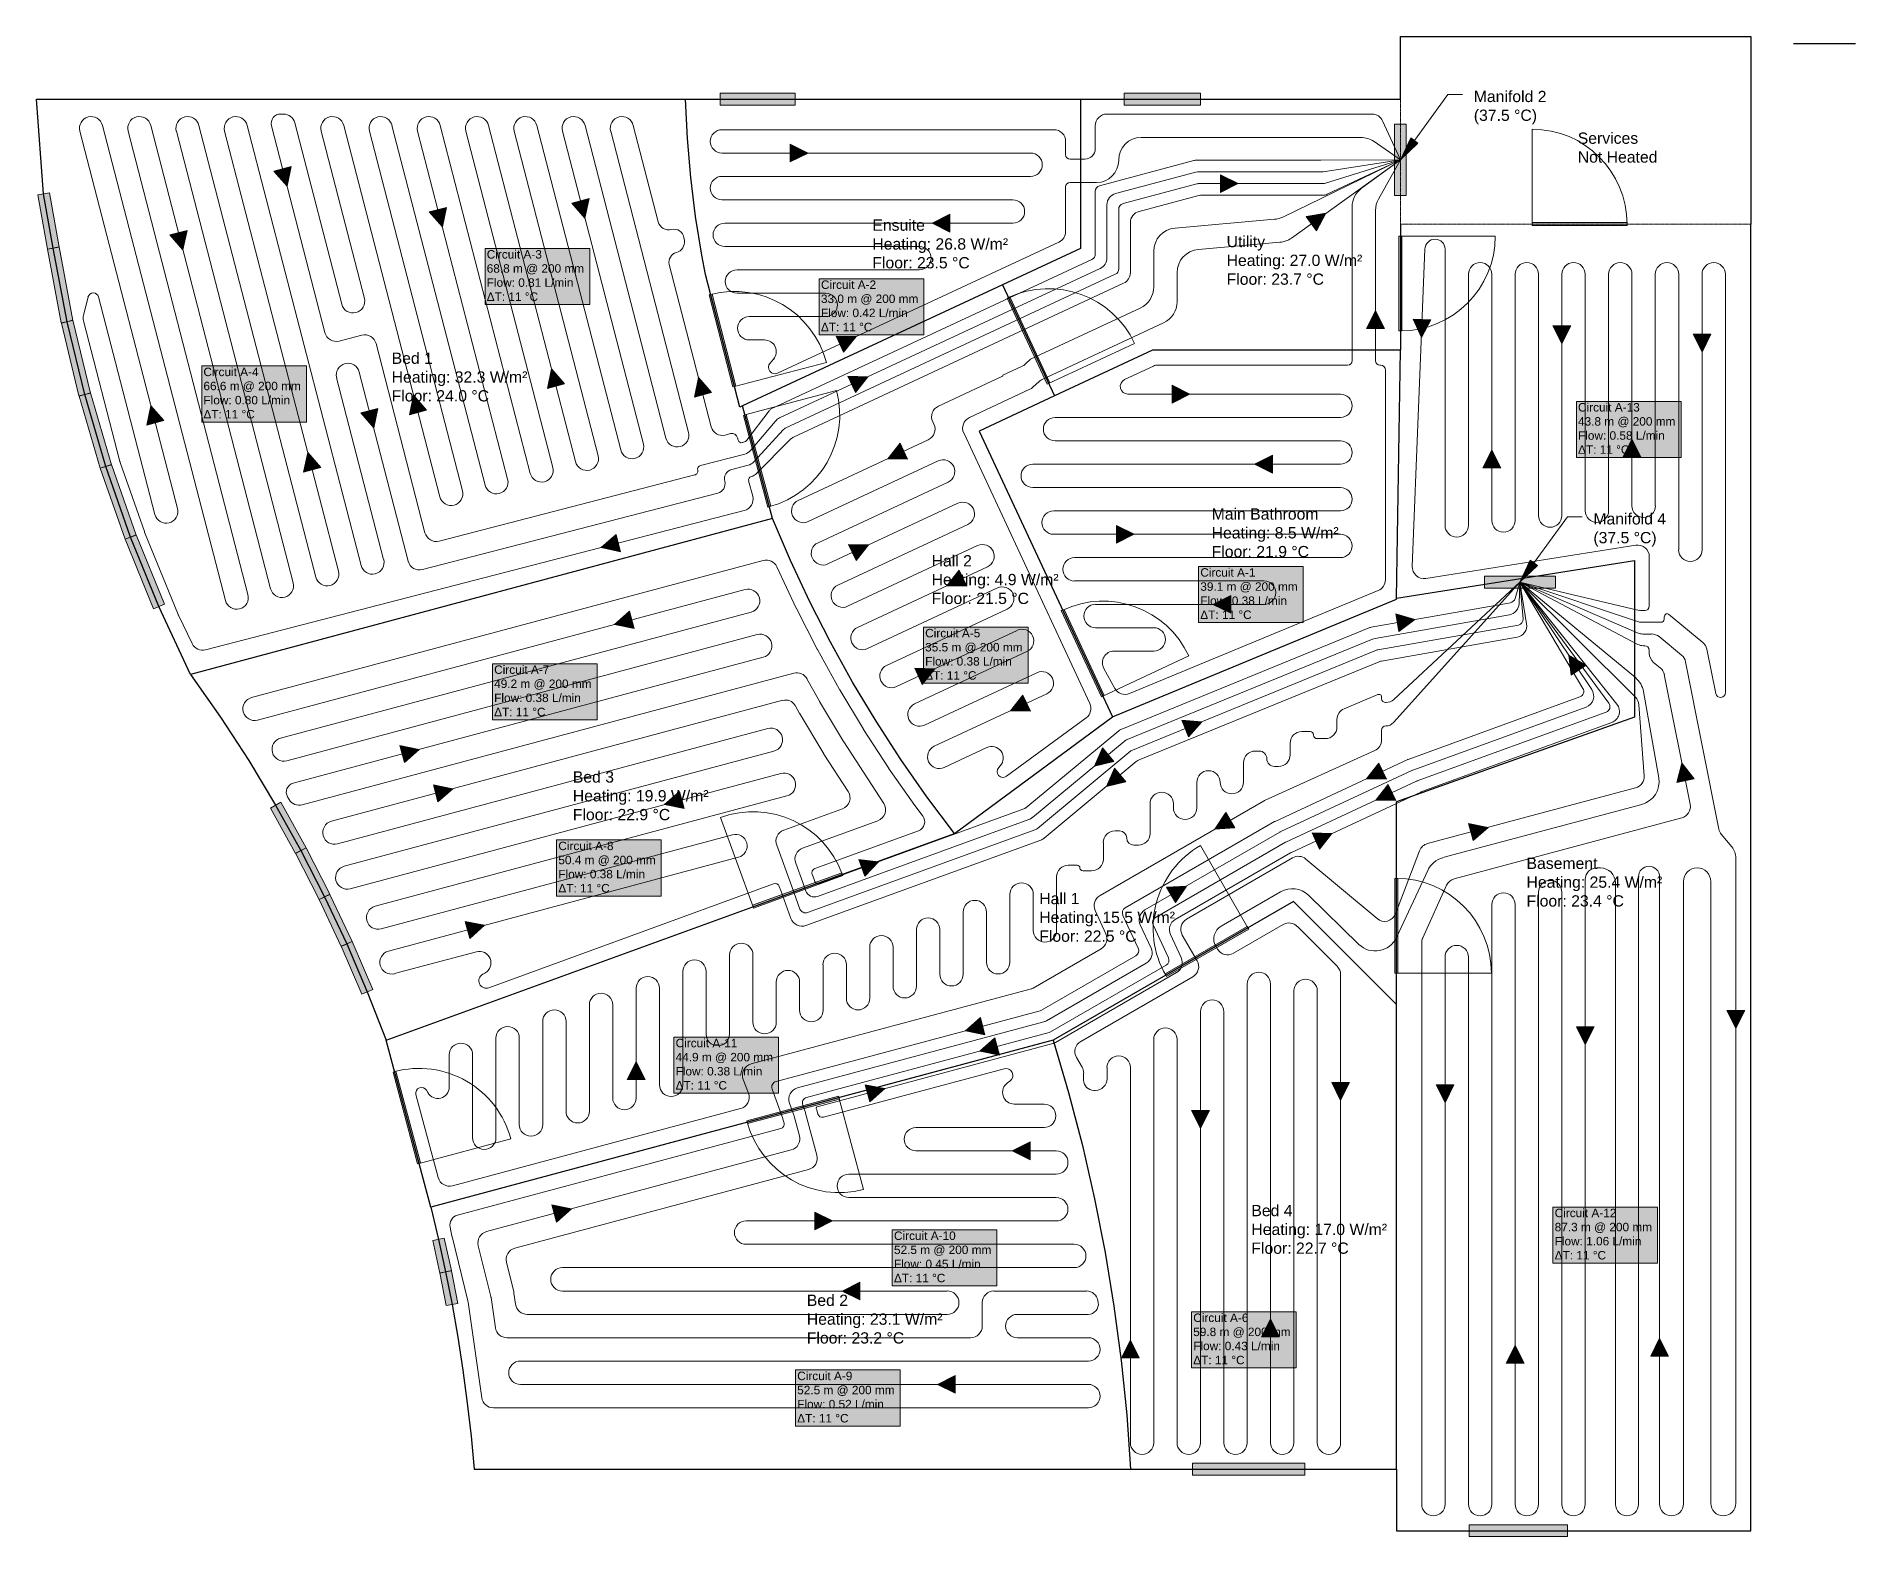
# Model space of a CAD drawing. Header units: inches. Extents: x 829 to 1577, y -3239 to 778.
# Drawn here: x 829 to 1442, y 273 to 778 of the extents above.
import ezdxf

# ---------------------------------------------------------------- set-up
doc = ezdxf.new("R2010")
doc.units = ezdxf.units.IN
doc.header["$MEASUREMENT"] = 0
doc.linetypes.add('DASHED', pattern=[0.0475, 0.02375, -0.02375, 0, 0])
for name, color, linetype in [('BUILDING_WALLOPENINGS', 7, 'Continuous'), ('BUILDING_WALLS', 7, 'Continuous'), ('GENERAL_TABLES', 7, 'Continuous'), ('RADIANT_CIRCUITS', 7, 'Continuous'), ('RADIANT_MANIFOLDS', 7, 'Continuous')]:
    doc.layers.add(name, color=color, linetype=linetype)
doc.styles.add('Arial0', font='', dxfattribs={"height": 4})
doc.styles.get('Arial0').set_extended_font_data('Arial')

msp = doc.modelspace()

# ---------------------------------------------------------------- texts
at = {"layer": 'GENERAL_TABLES', "color": 0, "lineweight": 0, "attachment_point": 1, "style": 'Arial0'}
for s, insert, char_height in [('Manifold 2\\P(37.5 °C)\\P', (1313.29, 759.92), 3.802), ('Services\\PNot Heated\\P', (1348.33, 745.86), 3.802), ('Ensuite\\PHeating: 26.8 W/m²\\PFloor: 23.5 °C\\P', (1110.56, 716.55), 3.8021), ('Circuit A-3\\P68.8 m @ 200 mm\\PFlow: 0.81 L/min\\PΔT: 11 °C\\P', (980.58, 706.22), 2.8516), ('Utility\\PHeating: 27.0 W/m²\\PFloor: 23.7 °C\\P', (1229.97, 711.02), 3.8021), ('Circuit A-2\\P33.0 m @ 200 mm\\PFlow: 0.42 L/min\\PΔT: 11 °C\\P', (1093.24, 696), 2.8516), ('Bed 1\\PHeating: 32.3 W/m²\\PFloor: 24.0 °C\\P', (948.54, 671.69), 3.8021), ('Circuit A-4\\P66.6 m @ 200 mm\\PFlow: 0.80 L/min\\PΔT: 11 °C\\P', (885.09, 666.6), 2.8516), ('Circuit A-13\\P43.8 m @ 200 mm\\PFlow: 0.58 L/min\\PΔT: 11 °C\\P', (1348.42, 654.67), 2.8516), ('Main Bathroom\\PHeating: 8.5 W/m²\\PFloor: 21.9 °C\\P', (1224.93, 619.18), 3.8021), ('Manifold 4\\P(37.5 °C)\\P', (1353.6, 617.55), 3.802), ('Hall 2\\PHeating: 4.9 W/m²\\PFloor: 21.5 °C\\P', (1130.53, 603.41), 3.8021), ('Circuit A-1\\P39.1 m @ 200 mm\\PFlow: 0.38 L/min\\PΔT: 11 °C\\P', (1221.1, 599), 2.8516), ('Circuit A-5\\P35.5 m @ 200 mm\\PFlow: 0.38 L/min\\PΔT: 11 °C\\P', (1128.36, 578.55), 2.8516), ('Circuit A-7\\P49.2 m @ 200 mm\\PFlow: 0.38 L/min\\PΔT: 11 °C\\P', (983.08, 566.24), 2.8516), ('Bed 3\\PHeating: 19.9 W/m²\\PFloor: 22.9 °C\\P', (1009.6, 530.54), 3.8021), ('Circuit A-8\\P50.4 m @ 200 mm\\PFlow: 0.38 L/min\\PΔT: 11 °C\\P', (1004.72, 506.83), 2.8516), ('Basement\\PHeating: 25.4 W/m²\\PFloor: 23.4 °C\\P', (1331.06, 501.44), 3.8021), ('Hall 1\\PHeating: 15.5 W/m²\\PFloor: 22.5 °C\\P', (1166.82, 489.57), 3.8021), ('Circuit A-11\\P44.9 m @ 200 mm\\PFlow: 0.38 L/min\\PΔT: 11 °C\\P', (1044.25, 440.38), 2.8516), ('Bed 4\\PHeating: 17.0 W/m²\\PFloor: 22.7 °C\\P', (1238.31, 384.39), 3.8021), ('Circuit A-12\\P87.3 m @ 200 mm\\PFlow: 1.06 L/min\\PΔT: 11 °C\\P', (1340.55, 383.11), 2.8516), ('Circuit A-10\\P52.5 m @ 200 mm\\PFlow: 0.45 L/min\\PΔT: 11 °C\\P', (1117.85, 375.43), 2.8516), ('Bed 2\\PHeating: 23.1 W/m²\\PFloor: 23.2 °C\\P', (1088.47, 354.14), 3.8021), ('Circuit A-6\\P59.8 m @ 200 mm\\PFlow: 0.43 L/min\\PΔT: 11 °C\\P', (1218.72, 347.78), 2.8516), ('Circuit A-9\\P52.5 m @ 200 mm\\PFlow: 0.52 L/min\\PΔT: 11 °C\\P', (1085.23, 328.18), 2.8516)]:
    msp.add_mtext(s, dxfattribs=dict(at, insert=insert, char_height=char_height))

# ---------------------------------------------------------------- hatches: boundary and pattern name
at = {"layer": 'BUILDING_WALLOPENINGS', "lineweight": 0, "true_color": 0xffffff, "transparency": 33554560}
h = msp.add_hatch(color=7, dxfattribs=at)
h.dxf.hatch_style = 1
h.paths.add_polyline_path([(1059.29, 755.09), (1059.29, 759.09), (1084.51, 759.09), (1084.51, 755.09)], flags=16)
h = msp.add_hatch(color=7, dxfattribs=at)
h.dxf.hatch_style = 1
h.paths.add_polyline_path([(1195.45, 755.09), (1195.45, 759.09), (1221.2, 759.09), (1221.2, 755.09)], flags=16)
h = msp.add_hatch(color=7, dxfattribs=at)
h.dxf.hatch_style = 1
h.paths.add_polyline_path([(836.42, 707.26), (832.48, 706.57), (829.25, 724.87), (833.19, 725.56)], flags=16)
at = {"layer": 'BUILDING_WALLOPENINGS', "lineweight": 0, "true_color": 0xffffff}
h = msp.add_hatch(color=7, dxfattribs=at)
h.dxf.hatch_style = 1
h.paths.add_polyline_path([(1364.95, 715.48), (1364.95, 714.48), (1332.95, 714.48), (1332.95, 715.48)], flags=16)
h = msp.add_hatch(color=7, dxfattribs=at)
h.dxf.hatch_style = 1
h.paths.add_polyline_path([(1364.95, 715.48), (1364.95, 714.48), (1332.95, 714.48), (1332.95, 715.48)], flags=16)
h = msp.add_hatch(color=7, dxfattribs=at)
h.dxf.hatch_style = 1
h.paths.add_polyline_path([(1364.95, 715.48), (1364.95, 714.48), (1332.95, 714.48), (1332.95, 715.48)], flags=16)
at = {"layer": 'BUILDING_WALLOPENINGS', "lineweight": 0, "true_color": 0xffffff, "transparency": 33554560}
h = msp.add_hatch(color=7, dxfattribs=at)
h.dxf.hatch_style = 1
h.paths.add_polyline_path([(841.11, 682.47), (837.18, 681.73), (832.49, 706.54), (836.42, 707.29)], flags=16)
at = {"layer": 'BUILDING_WALLOPENINGS', "lineweight": 0, "true_color": 0xffffff}
h = msp.add_hatch(color=7, dxfattribs=at)
h.dxf.hatch_style = 1
h.paths.add_polyline_path([(1288.03, 710.97), (1289.03, 710.97), (1289.03, 678.97), (1288.03, 678.97)], flags=16)
h = msp.add_hatch(color=7, dxfattribs=at)
h.dxf.hatch_style = 1
h.paths.add_polyline_path([(1288.03, 710.97), (1289.03, 710.97), (1289.03, 678.97), (1288.03, 678.97)], flags=16)
h = msp.add_hatch(color=7, dxfattribs=at)
h.dxf.hatch_style = 1
h.paths.add_polyline_path([(1288.03, 710.97), (1289.03, 710.97), (1289.03, 678.97), (1288.03, 678.97)], flags=16)
at = {"layer": 'BUILDING_WALLOPENINGS', "lineweight": 0, "true_color": 0xffffff, "transparency": 33554560}
h = msp.add_hatch(color=7, dxfattribs=at)
h.dxf.hatch_style = 1
h.paths.add_polyline_path([(1064.56, 660.4), (1063.59, 660.15), (1055.58, 691.13), (1056.55, 691.39)], flags=16)
h = msp.add_hatch(color=7, dxfattribs=at)
h.dxf.hatch_style = 1
h.paths.add_polyline_path([(1064.56, 660.4), (1063.59, 660.15), (1055.58, 691.13), (1056.55, 691.39)], flags=16)
at = {"layer": 'BUILDING_WALLOPENINGS', "lineweight": 0, "true_color": 0xffffff}
h = msp.add_hatch(color=7, dxfattribs=at)
h.dxf.hatch_style = 1
h.paths.add_polyline_path([(1064.56, 660.4), (1063.59, 660.15), (1055.58, 691.13), (1056.55, 691.39)], flags=16)
h = msp.add_hatch(color=7, dxfattribs=at)
h.dxf.hatch_style = 1
h.paths.add_polyline_path([(1155.99, 690.02), (1156.9, 690.45), (1170.42, 661.44), (1169.52, 661.02)], flags=16)
h = msp.add_hatch(color=7, dxfattribs=at)
h.dxf.hatch_style = 1
h.paths.add_polyline_path([(1155.99, 690.02), (1156.9, 690.45), (1170.42, 661.44), (1169.52, 661.02)], flags=16)
h = msp.add_hatch(color=7, dxfattribs=at)
h.dxf.hatch_style = 1
h.paths.add_polyline_path([(1155.99, 690.02), (1156.9, 690.45), (1170.42, 661.44), (1169.52, 661.02)], flags=16)
at = {"layer": 'BUILDING_WALLOPENINGS', "lineweight": 0, "true_color": 0xffffff, "transparency": 33554560}
h = msp.add_hatch(color=7, dxfattribs=at)
h.dxf.hatch_style = 1
h.paths.add_polyline_path([(847.02, 658.03), (843.13, 657.09), (837.2, 681.63), (841.09, 682.57)], flags=16)
h = msp.add_hatch(color=7, dxfattribs=at)
h.dxf.hatch_style = 1
h.paths.add_polyline_path([(854.13, 633.9), (850.3, 632.77), (843.16, 656.99), (846.99, 658.12)], flags=16)
at = {"layer": 'BUILDING_WALLOPENINGS', "lineweight": 0, "true_color": 0xffffff}
h = msp.add_hatch(color=7, dxfattribs=at)
h.dxf.hatch_style = 1
h.paths.add_polyline_path([(1076.34, 619.88), (1075.38, 619.62), (1067.09, 650.53), (1068.06, 650.79)], flags=16)
h = msp.add_hatch(color=7, dxfattribs=at)
h.dxf.hatch_style = 1
h.paths.add_polyline_path([(1076.34, 619.88), (1075.38, 619.62), (1067.09, 650.53), (1068.06, 650.79)], flags=16)
h = msp.add_hatch(color=7, dxfattribs=at)
h.dxf.hatch_style = 1
h.paths.add_polyline_path([(1076.34, 619.88), (1075.38, 619.62), (1067.09, 650.53), (1068.06, 650.79)], flags=16)
at = {"layer": 'BUILDING_WALLOPENINGS', "lineweight": 0, "true_color": 0xffffff, "transparency": 33554560}
h = msp.add_hatch(color=7, dxfattribs=at)
h.dxf.hatch_style = 1
h.paths.add_polyline_path([(862.44, 610.16), (858.67, 608.84), (850.33, 632.67), (854.1, 633.99)], flags=16)
h = msp.add_hatch(color=7, dxfattribs=at)
h.dxf.hatch_style = 1
h.paths.add_polyline_path([(871.92, 586.86), (868.21, 585.35), (858.7, 608.74), (862.41, 610.25)], flags=16)
at = {"layer": 'BUILDING_WALLOPENINGS', "lineweight": 0, "true_color": 0xffffff}
h = msp.add_hatch(color=7, dxfattribs=at)
h.dxf.hatch_style = 1
h.paths.add_polyline_path([(1174.26, 584.7), (1175.17, 585.12), (1188.69, 556.12), (1187.78, 555.7)], flags=16)
h = msp.add_hatch(color=7, dxfattribs=at)
h.dxf.hatch_style = 1
h.paths.add_polyline_path([(1174.26, 584.7), (1175.17, 585.12), (1188.69, 556.12), (1187.78, 555.7)], flags=16)
h = msp.add_hatch(color=7, dxfattribs=at)
h.dxf.hatch_style = 1
h.paths.add_polyline_path([(1174.26, 584.7), (1175.17, 585.12), (1188.69, 556.12), (1187.78, 555.7)], flags=16)
at = {"layer": 'BUILDING_WALLOPENINGS', "lineweight": 0, "true_color": 0xffffff, "transparency": 33554560}
h = msp.add_hatch(color=7, dxfattribs=at)
h.dxf.hatch_style = 1
h.paths.add_polyline_path([(907.65, 518.16), (911.14, 520.1), (919.67, 504.78), (916.17, 502.84)], flags=16)
h = msp.add_hatch(color=7, dxfattribs=at)
h.dxf.hatch_style = 1
h.paths.add_polyline_path([(916.14, 502.9), (919.7, 504.72), (927.7, 489.12), (924.14, 487.3)], flags=16)
at = {"layer": 'BUILDING_WALLOPENINGS', "lineweight": 0, "true_color": 0xffffff}
h = msp.add_hatch(color=7, dxfattribs=at)
h.dxf.hatch_style = 1
h.paths.add_polyline_path([(1070.54, 484.44), (1070.2, 485.38), (1100.27, 496.33), (1100.61, 495.39)], flags=16)
h = msp.add_hatch(color=7, dxfattribs=at)
h.dxf.hatch_style = 1
h.paths.add_polyline_path([(1070.54, 484.44), (1070.2, 485.38), (1100.27, 496.33), (1100.61, 495.39)], flags=16)
h = msp.add_hatch(color=7, dxfattribs=at)
h.dxf.hatch_style = 1
h.paths.add_polyline_path([(1070.54, 484.44), (1070.2, 485.38), (1100.27, 496.33), (1100.61, 495.39)], flags=16)
h = msp.add_hatch(color=7, dxfattribs=at)
h.dxf.hatch_style = 1
h.paths.add_polyline_path([(1287.71, 462.46), (1286.71, 462.46), (1286.71, 494.46), (1287.71, 494.46)], flags=16)
h = msp.add_hatch(color=7, dxfattribs=at)
h.dxf.hatch_style = 1
h.paths.add_polyline_path([(1287.71, 462.46), (1286.71, 462.46), (1286.71, 494.46), (1287.71, 494.46)], flags=16)
h = msp.add_hatch(color=7, dxfattribs=at)
h.dxf.hatch_style = 1
h.paths.add_polyline_path([(1287.71, 462.46), (1286.71, 462.46), (1286.71, 494.46), (1287.71, 494.46)], flags=16)
at = {"layer": 'BUILDING_WALLOPENINGS', "lineweight": 0, "true_color": 0xffffff, "transparency": 33554560}
h = msp.add_hatch(color=7, dxfattribs=at)
h.dxf.hatch_style = 1
h.paths.add_polyline_path([(924.11, 487.36), (927.73, 489.06), (935.19, 473.19), (931.57, 471.49)], flags=16)
h = msp.add_hatch(color=7, dxfattribs=at)
h.dxf.hatch_style = 1
h.paths.add_polyline_path([(931.55, 471.55), (935.22, 473.13), (942.14, 457.02), (938.46, 455.44)], flags=16)
at = {"layer": 'BUILDING_WALLOPENINGS', "lineweight": 0, "true_color": 0x000000, "transparency": 33554432}
h = msp.add_hatch(color=18, dxfattribs=at)
h.dxf.hatch_style = 1
h.paths.add_polyline_path([(1236.92, 478.25), (1237.42, 477.38), (1209.71, 461.38), (1209.21, 462.25)], flags=16)
h = msp.add_hatch(color=18, dxfattribs=at)
h.dxf.hatch_style = 1
h.paths.add_polyline_path([(1236.92, 478.25), (1237.42, 477.38), (1209.71, 461.38), (1209.21, 462.25)], flags=16)
at = {"layer": 'BUILDING_WALLOPENINGS', "lineweight": 0, "true_color": 0xffffff}
h = msp.add_hatch(color=7, dxfattribs=at)
h.dxf.hatch_style = 1
h.paths.add_polyline_path([(1236.92, 478.25), (1237.42, 477.38), (1209.71, 461.38), (1209.21, 462.25)], flags=16)
h = msp.add_hatch(color=7, dxfattribs=at)
h.dxf.hatch_style = 1
h.paths.add_polyline_path([(958.26, 398.53), (957.29, 398.27), (949.01, 429.18), (949.97, 429.44)], flags=16)
h = msp.add_hatch(color=7, dxfattribs=at)
h.dxf.hatch_style = 1
h.paths.add_polyline_path([(958.26, 398.53), (957.29, 398.27), (949.01, 429.18), (949.97, 429.44)], flags=16)
h = msp.add_hatch(color=7, dxfattribs=at)
h.dxf.hatch_style = 1
h.paths.add_polyline_path([(958.26, 398.53), (957.29, 398.27), (949.01, 429.18), (949.97, 429.44)], flags=16)
h = msp.add_hatch(color=7, dxfattribs=at)
h.dxf.hatch_style = 1
h.paths.add_polyline_path([(1099.18, 421.03), (1099.44, 420.07), (1068.53, 411.78), (1068.27, 412.75)], flags=16)
h = msp.add_hatch(color=7, dxfattribs=at)
h.dxf.hatch_style = 1
h.paths.add_polyline_path([(1099.18, 421.03), (1099.44, 420.07), (1068.53, 411.78), (1068.27, 412.75)], flags=16)
h = msp.add_hatch(color=7, dxfattribs=at)
h.dxf.hatch_style = 1
h.paths.add_polyline_path([(1099.18, 421.03), (1099.44, 420.07), (1068.53, 411.78), (1068.27, 412.75)], flags=16)
at = {"layer": 'BUILDING_WALLOPENINGS', "lineweight": 0, "true_color": 0xffffff, "transparency": 33554560}
h = msp.add_hatch(color=7, dxfattribs=at)
h.dxf.hatch_style = 1
h.paths.add_polyline_path([(962.38, 372.35), (966.28, 373.2), (968.67, 362.25), (964.77, 361.4)], flags=16)
h = msp.add_hatch(color=7, dxfattribs=at)
h.dxf.hatch_style = 1
h.paths.add_polyline_path([(964.76, 361.44), (968.68, 362.21), (970.85, 351.21), (966.92, 350.44)], flags=16)
h = msp.add_hatch(color=7, dxfattribs=at)
h.dxf.hatch_style = 1
h.paths.add_polyline_path([(1218.45, 293.29), (1218.45, 297.29), (1256.38, 297.29), (1256.38, 293.29)], flags=16)
h = msp.add_hatch(color=7, dxfattribs=at)
h.dxf.hatch_style = 1
h.paths.add_polyline_path([(1311.7, 272.58), (1311.7, 276.58), (1344.86, 276.58), (1344.86, 272.58)], flags=16)
at = {"layer": 'GENERAL_TABLES', "lineweight": 0}
h = msp.add_hatch(color=0, dxfattribs=at)
h.dxf.hatch_style = 1
h.paths.add_polyline_path([(1288.53, 736.68), (1292.02, 744.03), (1294.45, 742.26)], flags=16)
at = {"layer": 'GENERAL_TABLES', "lineweight": 0, "true_color": 0xeee8aa}
h = msp.add_hatch(color=41, dxfattribs=at)
h.dxf.hatch_style = 1
h.paths.add_polyline_path([(980.01, 687.89), (1015.28, 687.89), (1015.28, 706.79), (980.01, 706.79)], flags=16)
h = msp.add_hatch(color=41, dxfattribs=at)
h.dxf.hatch_style = 1
h.paths.add_polyline_path([(1092.67, 677.67), (1127.94, 677.67), (1127.94, 696.57), (1092.67, 696.57)], flags=16)
h = msp.add_hatch(color=41, dxfattribs=at)
h.dxf.hatch_style = 1
h.paths.add_polyline_path([(884.52, 648.27), (919.8, 648.27), (919.8, 667.17), (884.52, 667.17)], flags=16)
h = msp.add_hatch(color=41, dxfattribs=at)
h.dxf.hatch_style = 1
h.paths.add_polyline_path([(1347.85, 636.34), (1383.13, 636.34), (1383.13, 655.24), (1347.85, 655.24)], flags=16)
at = {"layer": 'GENERAL_TABLES', "lineweight": 0}
h = msp.add_hatch(color=0, dxfattribs=at)
h.dxf.hatch_style = 1
h.paths.add_polyline_path([(1328.84, 594.31), (1332.33, 601.66), (1334.76, 599.9)], flags=16)
at = {"layer": 'GENERAL_TABLES', "lineweight": 0, "true_color": 0xeee8aa}
h = msp.add_hatch(color=41, dxfattribs=at)
h.dxf.hatch_style = 1
h.paths.add_polyline_path([(1220.53, 580.67), (1255.81, 580.67), (1255.81, 599.57), (1220.53, 599.57)], flags=16)
h = msp.add_hatch(color=41, dxfattribs=at)
h.dxf.hatch_style = 1
h.paths.add_polyline_path([(1127.79, 560.22), (1163.07, 560.22), (1163.07, 579.12), (1127.79, 579.12)], flags=16)
h = msp.add_hatch(color=41, dxfattribs=at)
h.dxf.hatch_style = 1
h.paths.add_polyline_path([(982.51, 547.91), (1017.78, 547.91), (1017.78, 566.81), (982.51, 566.81)], flags=16)
h = msp.add_hatch(color=41, dxfattribs=at)
h.dxf.hatch_style = 1
h.paths.add_polyline_path([(1004.15, 488.5), (1039.43, 488.5), (1039.43, 507.4), (1004.15, 507.4)], flags=16)
h = msp.add_hatch(color=41, dxfattribs=at)
h.dxf.hatch_style = 1
h.paths.add_polyline_path([(1043.68, 422.05), (1078.96, 422.05), (1078.96, 440.95), (1043.68, 440.95)], flags=16)
h = msp.add_hatch(color=41, dxfattribs=at)
h.dxf.hatch_style = 1
h.paths.add_polyline_path([(1339.98, 364.78), (1375.25, 364.78), (1375.25, 383.68), (1339.98, 383.68)], flags=16)
h = msp.add_hatch(color=41, dxfattribs=at)
h.dxf.hatch_style = 1
h.paths.add_polyline_path([(1117.28, 357.1), (1152.56, 357.1), (1152.56, 376), (1117.28, 376)], flags=16)
h = msp.add_hatch(color=41, dxfattribs=at)
h.dxf.hatch_style = 1
h.paths.add_polyline_path([(1218.15, 329.45), (1253.43, 329.45), (1253.43, 348.35), (1218.15, 348.35)], flags=16)
h = msp.add_hatch(color=41, dxfattribs=at)
h.dxf.hatch_style = 1
h.paths.add_polyline_path([(1084.66, 309.85), (1119.94, 309.85), (1119.94, 328.75), (1084.66, 328.75)], flags=16)
at = {"layer": 'RADIANT_CIRCUITS', "lineweight": 0, "true_color": 0x008000}
h = msp.add_hatch(color=96, dxfattribs=at)
h.dxf.hatch_style = 1
h.paths.add_polyline_path([(1082.88, 735.94), (1082.88, 741.94), (1088.88, 738.94)], flags=16)
h = msp.add_hatch(color=96, dxfattribs=at)
h.dxf.hatch_style = 1
h.paths.add_polyline_path([(908.87, 732.86), (914.68, 734.37), (913.28, 727.81)], flags=16)
at = {"layer": 'RADIANT_CIRCUITS', "lineweight": 0, "true_color": 0x0000ff}
h = msp.add_hatch(color=5, dxfattribs=at)
h.dxf.hatch_style = 1
h.paths.add_polyline_path([(1227.9, 725.63), (1227.9, 731.63), (1233.9, 728.63)], flags=16)
at = {"layer": 'RADIANT_CIRCUITS', "lineweight": 0, "true_color": 0x008000}
h = msp.add_hatch(color=96, dxfattribs=at)
h.dxf.hatch_style = 1
h.paths.add_polyline_path([(1009.26, 722.09), (1015.07, 723.59), (1013.66, 717.03)], flags=16)
h = msp.add_hatch(color=96, dxfattribs=at)
h.dxf.hatch_style = 1
h.paths.add_polyline_path([(961.22, 719.13), (967.03, 720.63), (965.63, 714.07)], flags=16)
h = msp.add_hatch(color=96, dxfattribs=at)
h.dxf.hatch_style = 1
h.paths.add_polyline_path([(1136.68, 718.32), (1136.68, 712.32), (1130.68, 715.32)], flags=16)
at = {"layer": 'RADIANT_CIRCUITS', "lineweight": 0, "true_color": 0xff0000}
h = msp.add_hatch(color=1, dxfattribs=at)
h.dxf.hatch_style = 1
h.paths.add_polyline_path([(1260.32, 712.71), (1256.81, 717.58), (1263.44, 718.64)], flags=16)
at = {"layer": 'RADIANT_CIRCUITS', "lineweight": 0, "true_color": 0x0000ff}
h = msp.add_hatch(color=5, dxfattribs=at)
h.dxf.hatch_style = 1
h.paths.add_polyline_path([(873.76, 711.38), (879.57, 712.88), (878.17, 706.32)], flags=16)
at = {"layer": 'RADIANT_CIRCUITS', "lineweight": 0, "true_color": 0xff0000}
h = msp.add_hatch(color=1, dxfattribs=at)
h.dxf.hatch_style = 1
h.paths.add_polyline_path([(1283.14, 679.77), (1277.14, 679.77), (1280.14, 685.77)], flags=16)
at = {"layer": 'RADIANT_CIRCUITS', "lineweight": 0, "true_color": 0x0000ff}
h = msp.add_hatch(color=5, dxfattribs=at)
h.dxf.hatch_style = 1
h.paths.add_polyline_path([(1292.85, 682.94), (1298.85, 682.7), (1295.61, 676.82)], flags=16)
h = msp.add_hatch(color=5, dxfattribs=at)
h.dxf.hatch_style = 1
h.paths.add_polyline_path([(1339.98, 680.75), (1345.98, 680.75), (1342.98, 674.75)], flags=16)
at = {"layer": 'RADIANT_CIRCUITS', "lineweight": 0, "true_color": 0x008000}
h = msp.add_hatch(color=96, dxfattribs=at)
h.dxf.hatch_style = 1
h.paths.add_polyline_path([(1100.89, 671.79), (1098.35, 677.23), (1105.06, 677.05)], flags=16)
at = {"layer": 'RADIANT_CIRCUITS', "lineweight": 0, "true_color": 0x0000ff}
h = msp.add_hatch(color=5, dxfattribs=at)
h.dxf.hatch_style = 1
h.paths.add_polyline_path([(1387.22, 677.86), (1393.22, 677.86), (1390.22, 671.86)], flags=16)
at = {"layer": 'RADIANT_CIRCUITS', "lineweight": 0, "true_color": 0x008000}
h = msp.add_hatch(color=96, dxfattribs=at)
h.dxf.hatch_style = 1
h.paths.add_polyline_path([(1006.83, 661.11), (1001.02, 659.61), (1002.42, 666.17)], flags=16)
h = msp.add_hatch(color=96, dxfattribs=at)
h.dxf.hatch_style = 1
h.paths.add_polyline_path([(1056.39, 658.18), (1050.58, 656.68), (1051.98, 663.24)], flags=16)
h = msp.add_hatch(color=96, dxfattribs=at)
h.dxf.hatch_style = 1
h.paths.add_polyline_path([(1104.83, 658.26), (1102.3, 663.69), (1109, 663.51)], flags=16)
h = msp.add_hatch(color=96, dxfattribs=at)
h.dxf.hatch_style = 1
h.paths.add_polyline_path([(960.33, 652.23), (954.52, 650.73), (955.92, 657.29)], flags=16)
at = {"layer": 'RADIANT_CIRCUITS', "lineweight": 0, "true_color": 0xff0000}
h = msp.add_hatch(color=1, dxfattribs=at)
h.dxf.hatch_style = 1
h.paths.add_polyline_path([(1211.59, 654.69), (1211.59, 660.69), (1217.59, 657.69)], flags=16)
at = {"layer": 'RADIANT_CIRCUITS', "lineweight": 0, "true_color": 0x0000ff}
h = msp.add_hatch(color=5, dxfattribs=at)
h.dxf.hatch_style = 1
h.paths.add_polyline_path([(871.77, 648.74), (865.96, 647.23), (867.36, 653.79)], flags=16)
h = msp.add_hatch(color=5, dxfattribs=at)
h.dxf.hatch_style = 1
h.paths.add_polyline_path([(938.09, 651.34), (943.9, 652.84), (942.5, 646.28)], flags=16)
h = msp.add_hatch(color=5, dxfattribs=at)
h.dxf.hatch_style = 1
h.paths.add_polyline_path([(924.66, 632.91), (918.85, 631.41), (920.25, 637.97)], flags=16)
at = {"layer": 'RADIANT_CIRCUITS', "lineweight": 0, "true_color": 0xff0000}
h = msp.add_hatch(color=1, dxfattribs=at)
h.dxf.hatch_style = 1
h.paths.add_polyline_path([(1119.9, 641.17), (1122.44, 635.73), (1115.73, 635.92)], flags=16)
at = {"layer": 'RADIANT_CIRCUITS', "lineweight": 0, "true_color": 0x0000ff}
h = msp.add_hatch(color=5, dxfattribs=at)
h.dxf.hatch_style = 1
h.paths.add_polyline_path([(1322.35, 632.85), (1316.35, 632.85), (1319.35, 638.85)], flags=16)
h = msp.add_hatch(color=5, dxfattribs=at)
h.dxf.hatch_style = 1
h.paths.add_polyline_path([(1369.6, 636.55), (1363.6, 636.55), (1366.6, 642.55)], flags=16)
at = {"layer": 'RADIANT_CIRCUITS', "lineweight": 0, "true_color": 0xff0000}
h = msp.add_hatch(color=1, dxfattribs=at)
h.dxf.hatch_style = 1
h.paths.add_polyline_path([(1245.4, 637.07), (1245.4, 631.07), (1239.4, 634.07)], flags=16)
h = msp.add_hatch(color=1, dxfattribs=at)
h.dxf.hatch_style = 1
h.paths.add_polyline_path([(1192.84, 607.44), (1192.84, 613.44), (1198.84, 610.44)], flags=16)
at = {"layer": 'RADIANT_CIRCUITS', "lineweight": 0, "true_color": 0x0000ff}
h = msp.add_hatch(color=5, dxfattribs=at)
h.dxf.hatch_style = 1
h.paths.add_polyline_path([(1024.16, 610.38), (1025.66, 604.57), (1019.1, 605.97)], flags=16)
at = {"layer": 'RADIANT_CIRCUITS', "lineweight": 0, "true_color": 0xff0000}
h = msp.add_hatch(color=1, dxfattribs=at)
h.dxf.hatch_style = 1
h.paths.add_polyline_path([(1105.08, 601.57), (1102.54, 607.01), (1109.25, 606.83)], flags=16)
h = msp.add_hatch(color=1, dxfattribs=at)
h.dxf.hatch_style = 1
h.paths.add_polyline_path([(1139.87, 598.35), (1142.41, 592.91), (1135.7, 593.1)], flags=16)
h = msp.add_hatch(color=1, dxfattribs=at)
h.dxf.hatch_style = 1
h.paths.add_polyline_path([(1231.38, 589.82), (1231.38, 583.82), (1225.38, 586.82)], flags=16)
at = {"layer": 'RADIANT_CIRCUITS', "lineweight": 0, "true_color": 0x008000}
h = msp.add_hatch(color=96, dxfattribs=at)
h.dxf.hatch_style = 1
h.paths.add_polyline_path([(1028.71, 584.49), (1030.26, 578.7), (1023.69, 580.04)], flags=16)
h = msp.add_hatch(color=96, dxfattribs=at)
h.dxf.hatch_style = 1
h.paths.add_polyline_path([(1288, 577.69), (1286.96, 583.6), (1293.39, 581.69)], flags=16)
at = {"layer": 'RADIANT_CIRCUITS', "lineweight": 0, "true_color": 0xff0000}
h = msp.add_hatch(color=1, dxfattribs=at)
h.dxf.hatch_style = 1
h.paths.add_polyline_path([(1127.4, 559.85), (1124.86, 565.29), (1131.57, 565.11)], flags=16)
h = msp.add_hatch(color=1, dxfattribs=at)
h.dxf.hatch_style = 1
h.paths.add_polyline_path([(1351.15, 566.33), (1346.16, 562.99), (1345.32, 569.65)], flags=16)
h = msp.add_hatch(color=1, dxfattribs=at)
h.dxf.hatch_style = 1
h.paths.add_polyline_path([(1161.32, 556.23), (1163.85, 550.79), (1157.15, 550.97)], flags=16)
at = {"layer": 'RADIANT_CIRCUITS', "lineweight": 0, "true_color": 0x0000ff}
h = msp.add_hatch(color=5, dxfattribs=at)
h.dxf.hatch_style = 1
h.paths.add_polyline_path([(1217.15, 542.22), (1214.88, 547.77), (1221.57, 547.26)], flags=16)
at = {"layer": 'RADIANT_CIRCUITS', "lineweight": 0, "true_color": 0x008000}
h = msp.add_hatch(color=96, dxfattribs=at)
h.dxf.hatch_style = 1
h.paths.add_polyline_path([(952.82, 533.49), (951.27, 539.29), (957.84, 537.94)], flags=16)
h = msp.add_hatch(color=96, dxfattribs=at)
h.dxf.hatch_style = 1
h.paths.add_polyline_path([(1188.09, 538.44), (1191.92, 533.82), (1185.39, 532.3)], flags=16)
at = {"layer": 'RADIANT_CIRCUITS', "lineweight": 0, "true_color": 0x0000ff}
h = msp.add_hatch(color=5, dxfattribs=at)
h.dxf.hatch_style = 1
h.paths.add_polyline_path([(1192.16, 531.58), (1195.99, 526.96), (1189.45, 525.44)], flags=16)
at = {"layer": 'RADIANT_CIRCUITS', "lineweight": 0, "true_color": 0xff0000}
h = msp.add_hatch(color=1, dxfattribs=at)
h.dxf.hatch_style = 1
h.paths.add_polyline_path([(1281.28, 533.29), (1283.82, 527.85), (1277.11, 528.04)], flags=16)
h = msp.add_hatch(color=1, dxfattribs=at)
h.dxf.hatch_style = 1
h.paths.add_polyline_path([(1387.56, 527.99), (1381.67, 526.82), (1383.44, 533.29)], flags=16)
at = {"layer": 'RADIANT_CIRCUITS', "lineweight": 0, "true_color": 0x0000ff}
h = msp.add_hatch(color=5, dxfattribs=at)
h.dxf.hatch_style = 1
h.paths.add_polyline_path([(964.15, 520.22), (962.6, 526.02), (969.17, 524.67)], flags=16)
h = msp.add_hatch(color=5, dxfattribs=at)
h.dxf.hatch_style = 1
h.paths.add_polyline_path([(1045.55, 523.79), (1047.11, 518), (1040.54, 519.34)], flags=16)
at = {"layer": 'RADIANT_CIRCUITS', "lineweight": 0, "true_color": 0x008000}
h = msp.add_hatch(color=96, dxfattribs=at)
h.dxf.hatch_style = 1
h.paths.add_polyline_path([(1284.45, 526.08), (1286.99, 520.65), (1280.28, 520.83)], flags=16)
h = msp.add_hatch(color=96, dxfattribs=at)
h.dxf.hatch_style = 1
h.paths.add_polyline_path([(1229.74, 516.68), (1232.74, 511.48), (1226.05, 511.08)], flags=16)
h = msp.add_hatch(color=96, dxfattribs=at)
h.dxf.hatch_style = 1
h.paths.add_polyline_path([(1261.3, 504.32), (1258.76, 509.76), (1265.47, 509.58)], flags=16)
at = {"layer": 'RADIANT_CIRCUITS', "lineweight": 0, "true_color": 0xff0000}
h = msp.add_hatch(color=1, dxfattribs=at)
h.dxf.hatch_style = 1
h.paths.add_polyline_path([(1313.07, 507.2), (1311.52, 512.99), (1318.09, 511.65)], flags=16)
at = {"layer": 'RADIANT_CIRCUITS', "lineweight": 0, "true_color": 0x008000}
h = msp.add_hatch(color=96, dxfattribs=at)
h.dxf.hatch_style = 1
h.paths.add_polyline_path([(1108.05, 495.18), (1105.99, 500.82), (1112.66, 500.05)], flags=16)
at = {"layer": 'RADIANT_CIRCUITS', "lineweight": 0, "true_color": 0xff0000}
h = msp.add_hatch(color=1, dxfattribs=at)
h.dxf.hatch_style = 1
h.paths.add_polyline_path([(1212.73, 486.28), (1209.73, 491.48), (1216.42, 491.88)], flags=16)
at = {"layer": 'RADIANT_CIRCUITS', "lineweight": 0, "true_color": 0x0000ff}
h = msp.add_hatch(color=5, dxfattribs=at)
h.dxf.hatch_style = 1
h.paths.add_polyline_path([(974.84, 474.18), (973.28, 479.97), (979.86, 478.63)], flags=16)
at = {"layer": 'RADIANT_CIRCUITS', "lineweight": 0, "true_color": 0xff0000}
h = msp.add_hatch(color=1, dxfattribs=at)
h.dxf.hatch_style = 1
h.paths.add_polyline_path([(1398.62, 449.91), (1404.62, 449.91), (1401.62, 443.91)], flags=16)
h = msp.add_hatch(color=1, dxfattribs=at)
h.dxf.hatch_style = 1
h.paths.add_polyline_path([(1146.96, 447.55), (1148.51, 441.75), (1141.94, 443.1)], flags=16)
h = msp.add_hatch(color=1, dxfattribs=at)
h.dxf.hatch_style = 1
h.paths.add_polyline_path([(1347.85, 444.42), (1353.85, 444.42), (1350.85, 438.42)], flags=16)
at = {"layer": 'RADIANT_CIRCUITS', "lineweight": 0, "true_color": 0x008000}
h = msp.add_hatch(color=96, dxfattribs=at)
h.dxf.hatch_style = 1
h.paths.add_polyline_path([(1151.82, 440.7), (1153.37, 434.9), (1146.8, 436.25)], flags=16)
h = msp.add_hatch(color=96, dxfattribs=at)
h.dxf.hatch_style = 1
h.paths.add_polyline_path([(1033.94, 426.67), (1027.94, 426.67), (1030.94, 432.67)], flags=16)
h = msp.add_hatch(color=96, dxfattribs=at)
h.dxf.hatch_style = 1
h.paths.add_polyline_path([(1109.71, 419.13), (1108.15, 424.92), (1114.72, 423.58)], flags=16)
at = {"layer": 'RADIANT_CIRCUITS', "lineweight": 0, "true_color": 0xff0000}
h = msp.add_hatch(color=1, dxfattribs=at)
h.dxf.hatch_style = 1
h.paths.add_polyline_path([(1265.4, 425.6), (1271.4, 425.6), (1268.4, 419.6)], flags=16)
h = msp.add_hatch(color=1, dxfattribs=at)
h.dxf.hatch_style = 1
h.paths.add_polyline_path([(1300.61, 424.84), (1306.61, 424.84), (1303.61, 418.84)], flags=16)
h = msp.add_hatch(color=1, dxfattribs=at)
h.dxf.hatch_style = 1
h.paths.add_polyline_path([(1218.15, 416.2), (1224.15, 416.2), (1221.15, 410.2)], flags=16)
at = {"layer": 'RADIANT_CIRCUITS', "lineweight": 0, "true_color": 0x008000}
h = msp.add_hatch(color=96, dxfattribs=at)
h.dxf.hatch_style = 1
h.paths.add_polyline_path([(1163.73, 405.62), (1163.73, 399.62), (1157.73, 402.62)], flags=16)
at = {"layer": 'RADIANT_CIRCUITS', "lineweight": 0, "true_color": 0xff0000}
h = msp.add_hatch(color=1, dxfattribs=at)
h.dxf.hatch_style = 1
h.paths.add_polyline_path([(1004.09, 378.6), (1002.54, 384.4), (1009.11, 383.05)], flags=16)
at = {"layer": 'RADIANT_CIRCUITS', "lineweight": 0, "true_color": 0x008000}
h = msp.add_hatch(color=96, dxfattribs=at)
h.dxf.hatch_style = 1
h.paths.add_polyline_path([(1091.14, 376), (1091.14, 382), (1097.14, 379)], flags=16)
h = msp.add_hatch(color=96, dxfattribs=at)
h.dxf.hatch_style = 1
h.paths.add_polyline_path([(1106.38, 358.37), (1106.38, 352.37), (1100.38, 355.37)], flags=16)
at = {"layer": 'RADIANT_CIRCUITS', "lineweight": 0, "true_color": 0xff0000}
h = msp.add_hatch(color=1, dxfattribs=at)
h.dxf.hatch_style = 1
h.paths.add_polyline_path([(1247.77, 339.88), (1241.77, 339.88), (1244.77, 345.88)], flags=16)
h = msp.add_hatch(color=1, dxfattribs=at)
h.dxf.hatch_style = 1
h.paths.add_polyline_path([(1200.53, 332.84), (1194.53, 332.84), (1197.53, 338.84)], flags=16)
h = msp.add_hatch(color=1, dxfattribs=at)
h.dxf.hatch_style = 1
h.paths.add_polyline_path([(1378.92, 333.44), (1372.92, 333.44), (1375.92, 339.44)], flags=16)
h = msp.add_hatch(color=1, dxfattribs=at)
h.dxf.hatch_style = 1
h.paths.add_polyline_path([(1330.23, 331.04), (1324.23, 331.04), (1327.23, 337.04)], flags=16)
h = msp.add_hatch(color=1, dxfattribs=at)
h.dxf.hatch_style = 1
h.paths.add_polyline_path([(1138.52, 326.88), (1138.52, 320.88), (1132.52, 323.88)], flags=16)
at = {"layer": 'RADIANT_MANIFOLDS', "lineweight": 0, "true_color": 0xff0000}
h = msp.add_hatch(color=1, dxfattribs=at)
h.dxf.hatch_style = 1
h.paths.add_polyline_path([(1286.53, 748.68), (1290.53, 748.68), (1290.53, 724.68), (1286.53, 724.68)], flags=16)
h = msp.add_hatch(color=1, dxfattribs=at)
h.dxf.hatch_style = 1
h.paths.add_polyline_path([(1316.84, 592.31), (1316.84, 596.31), (1340.84, 596.31), (1340.84, 592.31)], flags=16)

# ---------------------------------------------------------------- linework, layer by layer
at = {"layer": 'BUILDING_WALLOPENINGS', "color": 0, "lineweight": 0}
for p, q in [((1059.29, 757.09), (1084.51, 757.09)), ((1195.45, 757.09), (1221.2, 757.09)), ((834.45, 706.91), (831.22, 725.21)), ((839.15, 682.1), (834.45, 706.91)), ((845.07, 657.56), (839.15, 682.1)), ((852.22, 633.33), (845.07, 657.56)), ((860.55, 609.5), (852.22, 633.33)), ((870.07, 586.11), (860.55, 609.5)), ((909.39, 519.13), (917.92, 503.81)), ((917.92, 503.81), (925.92, 488.21)), ((925.92, 488.21), (933.38, 472.34)), ((933.38, 472.34), (940.3, 456.23)), ((964.33, 372.78), (966.72, 361.83)), ((966.72, 361.83), (968.89, 350.83)), ((1218.45, 295.29), (1256.38, 295.29)), ((1311.7, 274.58), (1344.86, 274.58))]:
    msp.add_line(p, q, dxfattribs=at)
at = {"layer": 'BUILDING_WALLOPENINGS', "color": 253, "lineweight": 0, "true_color": 0xa9a9a9}
for p, q in [((1332.95, 746.98), (1332.95, 714.98)), ((1288.53, 710.97), (1320.53, 710.97)), ((1198.97, 674.76), (1169.97, 661.23)), ((1064.08, 660.28), (1095.06, 668.29)), ((1098.49, 658.94), (1067.58, 650.66)), ((1217.24, 569.43), (1188.24, 555.91)), ((1070.37, 484.91), (1059.42, 514.98)), ((1237.17, 477.81), (1221.17, 505.53)), ((1287.21, 462.46), (1319.21, 462.46)), ((1099.31, 420.55), (1107.59, 389.64)), ((957.77, 398.4), (988.68, 406.68))]:
    msp.add_line(p, q, dxfattribs=at)
at = {"layer": 'BUILDING_WALLOPENINGS', "color": 0, "lineweight": 0}
for points in [[(1059.29, 755.09, 0), (1059.29, 759.09, 0), (1084.51, 759.09, 0), (1084.51, 755.09, 0)], [(1195.45, 755.09, 0), (1195.45, 759.09, 0), (1221.2, 759.09, 0), (1221.2, 755.09, 0)], [(836.42, 707.26, 0), (832.48, 706.57, 0), (829.25, 724.87, 0), (833.19, 725.56, 0)], [(841.11, 682.47, 0), (837.18, 681.73, 0), (832.49, 706.54, 0), (836.42, 707.29, 0)], [(847.02, 658.03, 0), (843.13, 657.09, 0), (837.2, 681.63, 0), (841.09, 682.57, 0)], [(854.13, 633.9, 0), (850.3, 632.77, 0), (843.16, 656.99, 0), (846.99, 658.12, 0)], [(862.44, 610.16, 0), (858.67, 608.84, 0), (850.33, 632.67, 0), (854.1, 633.99, 0)], [(871.92, 586.86, 0), (868.21, 585.35, 0), (858.7, 608.74, 0), (862.41, 610.25, 0)], [(907.65, 518.16, 0), (911.14, 520.1, 0), (919.67, 504.78, 0), (916.17, 502.84, 0)], [(916.14, 502.9, 0), (919.7, 504.72, 0), (927.7, 489.12, 0), (924.14, 487.3, 0)], [(924.11, 487.36, 0), (927.73, 489.06, 0), (935.19, 473.19, 0), (931.57, 471.49, 0)], [(931.55, 471.55, 0), (935.22, 473.13, 0), (942.14, 457.02, 0), (938.46, 455.44, 0)], [(962.38, 372.35, 0), (966.28, 373.2, 0), (968.67, 362.25, 0), (964.77, 361.4, 0)], [(964.76, 361.44, 0), (968.68, 362.21, 0), (970.85, 351.21, 0), (966.92, 350.44, 0)], [(1218.45, 293.29, 0), (1218.45, 297.29, 0), (1256.38, 297.29, 0), (1256.38, 293.29, 0)], [(1311.7, 272.58, 0), (1311.7, 276.58, 0), (1344.86, 276.58, 0), (1344.86, 272.58, 0)]]:
    msp.add_polyline3d(points, close=True, dxfattribs=at)
at = {"layer": 'BUILDING_WALLOPENINGS', "color": 253, "lineweight": 0, "true_color": 0xa9a9a9}
for points in [[(1364.95, 715.48, 0), (1364.95, 714.48, 0), (1332.95, 714.48, 0), (1332.95, 715.48, 0)], [(1364.95, 715.48, 0), (1364.95, 714.48, 0), (1332.95, 714.48, 0), (1332.95, 715.48, 0)], [(1364.95, 715.48, 0), (1364.95, 714.48, 0), (1332.95, 714.48, 0), (1332.95, 715.48, 0)], [(1288.03, 710.97, 0), (1289.03, 710.97, 0), (1289.03, 678.97, 0), (1288.03, 678.97, 0)], [(1288.03, 710.97, 0), (1289.03, 710.97, 0), (1289.03, 678.97, 0), (1288.03, 678.97, 0)], [(1288.03, 710.97, 0), (1289.03, 710.97, 0), (1289.03, 678.97, 0), (1288.03, 678.97, 0)], [(1064.56, 660.4, 0), (1063.59, 660.15, 0), (1055.58, 691.13, 0), (1056.55, 691.39, 0)], [(1064.56, 660.4, 0), (1063.59, 660.15, 0), (1055.58, 691.13, 0), (1056.55, 691.39, 0)], [(1064.56, 660.4, 0), (1063.59, 660.15, 0), (1055.58, 691.13, 0), (1056.55, 691.39, 0)], [(1155.99, 690.02, 0), (1156.9, 690.45, 0), (1170.42, 661.44, 0), (1169.52, 661.02, 0)], [(1155.99, 690.02, 0), (1156.9, 690.45, 0), (1170.42, 661.44, 0), (1169.52, 661.02, 0)], [(1155.99, 690.02, 0), (1156.9, 690.45, 0), (1170.42, 661.44, 0), (1169.52, 661.02, 0)], [(1076.34, 619.88, 0), (1075.38, 619.62, 0), (1067.09, 650.53, 0), (1068.06, 650.79, 0)], [(1076.34, 619.88, 0), (1075.38, 619.62, 0), (1067.09, 650.53, 0), (1068.06, 650.79, 0)], [(1076.34, 619.88, 0), (1075.38, 619.62, 0), (1067.09, 650.53, 0), (1068.06, 650.79, 0)], [(1174.26, 584.7, 0), (1175.17, 585.12, 0), (1188.69, 556.12, 0), (1187.78, 555.7, 0)], [(1174.26, 584.7, 0), (1175.17, 585.12, 0), (1188.69, 556.12, 0), (1187.78, 555.7, 0)], [(1174.26, 584.7, 0), (1175.17, 585.12, 0), (1188.69, 556.12, 0), (1187.78, 555.7, 0)], [(1070.54, 484.44, 0), (1070.2, 485.38, 0), (1100.27, 496.33, 0), (1100.61, 495.39, 0)], [(1070.54, 484.44, 0), (1070.2, 485.38, 0), (1100.27, 496.33, 0), (1100.61, 495.39, 0)], [(1070.54, 484.44, 0), (1070.2, 485.38, 0), (1100.27, 496.33, 0), (1100.61, 495.39, 0)], [(1287.71, 462.46, 0), (1286.71, 462.46, 0), (1286.71, 494.46, 0), (1287.71, 494.46, 0)], [(1287.71, 462.46, 0), (1286.71, 462.46, 0), (1286.71, 494.46, 0), (1287.71, 494.46, 0)], [(1287.71, 462.46, 0), (1286.71, 462.46, 0), (1286.71, 494.46, 0), (1287.71, 494.46, 0)], [(1236.92, 478.25, 0), (1237.42, 477.38, 0), (1209.71, 461.38, 0), (1209.21, 462.25, 0)], [(1236.92, 478.25, 0), (1237.42, 477.38, 0), (1209.71, 461.38, 0), (1209.21, 462.25, 0)], [(1236.92, 478.25, 0), (1237.42, 477.38, 0), (1209.71, 461.38, 0), (1209.21, 462.25, 0)], [(958.26, 398.53, 0), (957.29, 398.27, 0), (949.01, 429.18, 0), (949.97, 429.44, 0)], [(958.26, 398.53, 0), (957.29, 398.27, 0), (949.01, 429.18, 0), (949.97, 429.44, 0)], [(958.26, 398.53, 0), (957.29, 398.27, 0), (949.01, 429.18, 0), (949.97, 429.44, 0)], [(1099.18, 421.03, 0), (1099.44, 420.07, 0), (1068.53, 411.78, 0), (1068.27, 412.75, 0)], [(1099.18, 421.03, 0), (1099.44, 420.07, 0), (1068.53, 411.78, 0), (1068.27, 412.75, 0)], [(1099.18, 421.03, 0), (1099.44, 420.07, 0), (1068.53, 411.78, 0), (1068.27, 412.75, 0)]]:
    msp.add_polyline3d(points, close=True, dxfattribs=at)
for centre, start, end in [((1332.95, 714.98), 0, 90), ((1288.53, 710.97), 270, 0), ((1169.97, 661.23), 25, 115), ((1064.08, 660.28), 14.50272, 104.50272), ((1067.58, 650.66), 285, 15), ((1188.24, 555.91), 25, 115), ((1070.37, 484.91), 20, 110), ((1237.17, 477.81), 120, 210), ((1287.21, 462.46), 0, 90), ((957.77, 398.4), 15, 105), ((1099.31, 420.55), 195, 285)]:
    msp.add_arc(centre, 32, start, end, dxfattribs=at)
at = {"layer": 'BUILDING_WALLS', "color": 5, "lineweight": 25, "true_color": 0x0000ff}
for p, q in [((1288.53, 757.09), (1288.53, 778.27)), ((1288.53, 778.27), (1406.62, 778.27)), ((1406.62, 778.27), (1406.62, 714.98)), ((828.79, 757.09), (1047.59, 757.09)), ((831.22, 725.21), (828.79, 757.09)), ((1047.59, 757.09), (1180.71, 757.09)), ((1180.71, 757.09), (1288.53, 757.09)), ((834.45, 706.91), (831.22, 725.21)), ((1406.62, 274.58), (1406.62, 714.98)), ((839.15, 682.1), (834.45, 706.91)), ((845.07, 657.56), (839.15, 682.1)), ((852.22, 633.33), (845.07, 657.56)), ((860.55, 609.5), (852.22, 633.33)), ((870.07, 586.11), (860.55, 609.5)), ((880.73, 563.22), (870.07, 586.11)), ((880.73, 563.22), (890.79, 548.85)), ((890.79, 548.85), (900.34, 534.15)), ((900.34, 534.15), (909.39, 519.13)), ((909.39, 519.13), (917.92, 503.81)), ((917.92, 503.81), (925.92, 488.21)), ((925.92, 488.21), (933.38, 472.34)), ((933.38, 472.34), (940.3, 456.23)), ((940.3, 456.23), (946.66, 439.89)), ((961.72, 383.68), (946.66, 439.89)), ((961.72, 383.68), (964.33, 372.78)), ((964.33, 372.78), (966.72, 361.83)), ((966.72, 361.83), (968.89, 350.83)), ((968.89, 350.83), (970.83, 339.78)), ((970.83, 339.78), (972.54, 328.7)), ((972.54, 328.7), (974.03, 317.59)), ((974.03, 317.59), (975.29, 306.45)), ((975.29, 306.45), (976.33, 295.29)), ((976.33, 295.29), (1197.59, 295.29)), ((1197.59, 295.29), (1287.21, 295.29)), ((1287.21, 295.29), (1287.21, 274.58)), ((1287.21, 274.58), (1406.62, 274.58))]:
    msp.add_line(p, q, dxfattribs=at)
at = {"layer": 'BUILDING_WALLS', "color": 98, "lineweight": 25, "true_color": 0x006400}
for p, q in [((1421.09, 775.88), (1441.99, 775.88)), ((1048.25, 743.88), (1047.59, 757.09)), ((1180.71, 757.09), (1180.71, 706.81)), ((1049.38, 730.71), (1048.25, 743.88)), ((1050.98, 717.58), (1049.38, 730.71)), ((1053.05, 704.53), (1050.98, 717.58)), ((1288.53, 714.98), (1288.53, 672.48)), ((1180.71, 706.81), (1154.43, 694.55)), ((1054.31, 698.04), (1053.05, 704.53)), ((1065.89, 653.27), (1054.31, 698.04)), ((1154.43, 694.55), (1066.77, 653.68)), ((1154.43, 694.55), (1171.91, 657.06)), ((1204.99, 672.48), (1171.91, 657.06)), ((1288.53, 672.48), (1204.99, 672.48)), ((1287.21, 588.94), (1288.53, 672.48)), ((1171.91, 657.06), (1146.58, 645.25)), ((1066.77, 653.68), (1065.89, 653.27)), ((1076.92, 615.78), (1066.77, 653.68)), ((1146.58, 645.25), (1191.52, 548.87)), ((1076.92, 615.78), (880.73, 563.22)), ((1082.94, 601.64), (1076.92, 615.78)), ((1089.45, 587.71), (1082.94, 601.64)), ((1287.21, 588.94), (1367.44, 601.64)), ((1367.44, 601.64), (1367.44, 548.85)), ((1287.21, 588.6), (1287.21, 588.94)), ((1096.43, 574.02), (1089.45, 587.71)), ((1191.52, 548.87), (1287.21, 588.6)), ((1103.89, 560.57), (1096.43, 574.02)), ((1111.8, 547.39), (1103.89, 560.57)), ((1120.17, 534.5), (1111.8, 547.39)), ((1138.22, 509.61), (1191.52, 548.87)), ((1367.44, 548.85), (1287.21, 520.27)), ((1128.98, 521.9), (1120.17, 534.5)), ((1138.22, 509.61), (1128.98, 521.9)), ((1287.21, 451.94), (1287.21, 520.27)), ((946.66, 439.89), (1138.22, 509.61)), ((1252.49, 486.66), (1171.48, 439.89)), ((1287.21, 451.94), (1252.49, 486.66)), ((1287.21, 295.29), (1287.21, 451.94)), ((1171.48, 439.89), (961.72, 383.68)), ((1171.48, 439.89), (1176.69, 422.23)), ((1176.69, 422.23), (1181.34, 404.41)), ((1181.34, 404.41), (1185.45, 386.46)), ((1185.45, 386.46), (1189, 368.4)), ((1189, 368.4), (1191.99, 350.23)), ((1191.99, 350.23), (1194.42, 331.98)), ((1194.42, 331.98), (1196.29, 313.66)), ((1196.29, 313.66), (1197.59, 295.29))]:
    msp.add_line(p, q, dxfattribs=at)
at = {"layer": 'BUILDING_WALLS', "color": 254, "linetype": 'DASHED', "lineweight": 0, "true_color": 0xadd8e6}
for p in [(1288.53, 757.09), (1288.53, 757.09), (1406.62, 714.98), (1406.62, 714.98)]:
    msp.add_line(p, (1288.53, 714.98), dxfattribs=at)
at = {"layer": 'GENERAL_TABLES', "color": 0, "lineweight": 0}
for p, q in [((1304.53, 758.68), (1288.53, 736.68)), ((1304.53, 758.68), (1309.53, 758.68)), ((1015.28, 706.79), (980.01, 706.79)), ((980.01, 706.79), (980.01, 687.89)), ((1015.28, 687.89), (1015.28, 706.79)), ((1127.94, 696.57), (1092.67, 696.57)), ((1092.67, 696.57), (1092.67, 677.67)), ((1127.94, 677.67), (1127.94, 696.57)), ((980.01, 687.89), (1015.28, 687.89)), ((1092.67, 677.67), (1127.94, 677.67)), ((919.8, 667.17), (884.52, 667.17)), ((884.52, 667.17), (884.52, 648.27)), ((919.8, 648.27), (919.8, 667.17)), ((1383.13, 655.24), (1347.85, 655.24)), ((1347.85, 655.24), (1347.85, 636.34)), ((1383.13, 636.34), (1383.13, 655.24)), ((884.52, 648.27), (919.8, 648.27)), ((1347.85, 636.34), (1383.13, 636.34)), ((1344.84, 616.31), (1328.84, 594.31)), ((1344.84, 616.31), (1349.84, 616.31)), ((1255.81, 599.57), (1220.53, 599.57)), ((1220.53, 599.57), (1220.53, 580.67)), ((1255.81, 580.67), (1255.81, 599.57)), ((1163.07, 579.12), (1127.79, 579.12)), ((1127.79, 579.12), (1127.79, 560.22)), ((1163.07, 560.22), (1163.07, 579.12)), ((1220.53, 580.67), (1255.81, 580.67)), ((1017.78, 566.81), (982.51, 566.81)), ((982.51, 566.81), (982.51, 547.91)), ((1017.78, 547.91), (1017.78, 566.81)), ((1127.79, 560.22), (1163.07, 560.22)), ((982.51, 547.91), (1017.78, 547.91)), ((1039.43, 507.4), (1004.15, 507.4)), ((1004.15, 507.4), (1004.15, 488.5)), ((1039.43, 488.5), (1039.43, 507.4)), ((1004.15, 488.5), (1039.43, 488.5)), ((1078.96, 440.95), (1043.68, 440.95)), ((1043.68, 440.95), (1043.68, 422.05)), ((1078.96, 422.05), (1078.96, 440.95)), ((1043.68, 422.05), (1078.96, 422.05)), ((1375.25, 383.68), (1339.98, 383.68)), ((1339.98, 383.68), (1339.98, 364.78)), ((1375.25, 364.78), (1375.25, 383.68)), ((1152.56, 376), (1117.28, 376)), ((1117.28, 376), (1117.28, 357.1)), ((1152.56, 357.1), (1152.56, 376)), ((1339.98, 364.78), (1375.25, 364.78)), ((1117.28, 357.1), (1152.56, 357.1)), ((1253.43, 348.35), (1218.15, 348.35)), ((1218.15, 348.35), (1218.15, 329.45)), ((1253.43, 329.45), (1253.43, 348.35)), ((1119.94, 328.75), (1084.66, 328.75)), ((1084.66, 328.75), (1084.66, 309.85)), ((1119.94, 309.85), (1119.94, 328.75)), ((1218.15, 329.45), (1253.43, 329.45)), ((1084.66, 309.85), (1119.94, 309.85))]:
    msp.add_line(p, q, dxfattribs=at)
for points in [[(1288.53, 736.68, 0), (1292.02, 744.03, 0), (1294.45, 742.26, 0)], [(1328.84, 594.31, 0), (1332.33, 601.66, 0), (1334.76, 599.9, 0)]]:
    msp.add_polyline3d(points, close=True, dxfattribs=at)
at = {"layer": 'GENERAL_TABLES', "color": 41, "lineweight": 0, "true_color": 0xeee8aa}
for points in [[(980.01, 687.89, 0), (1015.28, 687.89, 0), (1015.28, 706.79, 0), (980.01, 706.79, 0)], [(1092.67, 677.67, 0), (1127.94, 677.67, 0), (1127.94, 696.57, 0), (1092.67, 696.57, 0)], [(884.52, 648.27, 0), (919.8, 648.27, 0), (919.8, 667.17, 0), (884.52, 667.17, 0)], [(1347.85, 636.34, 0), (1383.13, 636.34, 0), (1383.13, 655.24, 0), (1347.85, 655.24, 0)], [(1220.53, 580.67, 0), (1255.81, 580.67, 0), (1255.81, 599.57, 0), (1220.53, 599.57, 0)], [(1127.79, 560.22, 0), (1163.07, 560.22, 0), (1163.07, 579.12, 0), (1127.79, 579.12, 0)], [(982.51, 547.91, 0), (1017.78, 547.91, 0), (1017.78, 566.81, 0), (982.51, 566.81, 0)], [(1004.15, 488.5, 0), (1039.43, 488.5, 0), (1039.43, 507.4, 0), (1004.15, 507.4, 0)], [(1043.68, 422.05, 0), (1078.96, 422.05, 0), (1078.96, 440.95, 0), (1043.68, 440.95, 0)], [(1339.98, 364.78, 0), (1375.25, 364.78, 0), (1375.25, 383.68, 0), (1339.98, 383.68, 0)], [(1117.28, 357.1, 0), (1152.56, 357.1, 0), (1152.56, 376, 0), (1117.28, 376, 0)], [(1218.15, 329.45, 0), (1253.43, 329.45, 0), (1253.43, 348.35, 0), (1218.15, 348.35, 0)], [(1084.66, 309.85, 0), (1119.94, 309.85, 0), (1119.94, 328.75, 0), (1084.66, 328.75, 0)]]:
    msp.add_polyline3d(points, close=True, dxfattribs=at)
at = {"layer": 'RADIANT_CIRCUITS', "color": 5, "lineweight": 0, "true_color": 0x0000ff}
for p, q in [((851.05, 748.27), (892.48, 588.13)), ((867.32, 748.27), (907.72, 592.07)), ((883.59, 748.27), (922.97, 596.01)), ((899.85, 748.27), (938.22, 599.96)), ((876.34, 619.08), (843.43, 746.3)), ((900.1, 590.1), (859.7, 746.3)), ((915.35, 594.04), (875.96, 746.3)), ((930.59, 597.99), (892.23, 746.3)), ((1262.94, 728.72), (1288.53, 736.68)), ((1288.53, 736.68), (1263.9, 725.07)), ((1195.05, 721.9), (1219.91, 728.56)), ((1220.17, 724.56), (1200.44, 719.27)), ((1220.42, 728.63), (1262.35, 728.63)), ((1262.22, 724.69), (1221.19, 724.69)), ((1193.59, 699.86), (1193.59, 720)), ((1197.53, 715.47), (1197.53, 698.61)), ((1296.79, 706.55), (1292.54, 599.62)), ((1303.61, 613.46), (1303.61, 706.55)), ((1081.23, 646.22), (1192.45, 698.08)), ((1195.25, 695.04), (1083.93, 643.13)), ((1311.48, 698.08), (1311.48, 613.46)), ((1319.35, 615.11), (1319.35, 698.08)), ((1327.23, 698.08), (1327.23, 615.11)), ((1335.1, 616.75), (1335.1, 698.08)), ((1342.98, 698.08), (1342.98, 616.75)), ((1350.85, 618.39), (1350.85, 698.08)), ((1358.72, 698.08), (1358.72, 618.39)), ((1366.6, 620.04), (1366.6, 698.08)), ((1374.47, 698.08), (1374.47, 620.04)), ((1382.35, 605.21), (1382.35, 698.08)), ((1390.22, 698.08), (1390.22, 605.21)), ((1398.09, 557.06), (1398.09, 698.08)), ((844.69, 684.27), (846.19, 690.41)), ((849.75, 690.43), (868.71, 617.11)), ((856.95, 634.98), (844.7, 682.35)), ((945.84, 601.93), (930, 663.15)), ((937.63, 665.12), (954.12, 601.36)), ((1070.6, 634.86), (1080.61, 645.76)), ((1082.79, 642.33), (1071.56, 630.96)), ((865.2, 611.36), (857.05, 634.66)), ((1063.15, 632.28), (1068.69, 633.71)), ((1060.8, 628.28), (1060.8, 628.28)), ((1068.87, 628.51), (1070.23, 623.26)), ((1069.75, 629.91), (1069.69, 629.9)), ((958.92, 598.54), (1058.45, 624.28)), ((1067.4, 618.47), (885.82, 571.5)), ((876.57, 583.38), (865.27, 611.17)), ((1297.09, 595.57), (1367.89, 606.77)), ((1372.44, 602.88), (1372.44, 586.2)), ((1328.84, 594.31), (1331.09, 580.27)), ((1329.92, 581.96), (1328.84, 594.31)), ((1328.84, 594.31), (1369.13, 580.86)), ((1368.99, 584.8), (1328.84, 594.31)), ((881.28, 573.6), (876.67, 583.16)), ((1370.94, 584.7), (1369.9, 584.7)), ((1377.9, 583.44), (1377.9, 583.44)), ((1378.87, 583.54), (1390.49, 574)), ((1280.9, 571.49), (1328.3, 579.85)), ((1369.76, 580.76), (1376.39, 580.76)), ((1377.46, 581.84), (1377.46, 582.22)), ((1198.22, 537.71), (1280.5, 571.37)), ((1327.88, 575.77), (1282.21, 567.72)), ((1391.86, 571.73), (1394.84, 556.74)), ((1281.4, 567.49), (1200.55, 534.41)), ((928.25, 513.71), (1080.36, 554.47)), ((1084.53, 552.7), (1085.88, 550.25)), ((1085.95, 550.14), (1094.17, 536.46)), ((1075.36, 544.98), (930.28, 506.1)), ((932.55, 498.56), (1077.4, 537.37)), ((1094.24, 536.34), (1102.41, 523.75)), ((1166.21, 511.29), (1197.71, 537.41)), ((1199.53, 533.8), (1168.46, 508.04)), ((1079.72, 529.84), (934.58, 490.95)), ((942.96, 485.04), (1081.75, 522.23)), ((1100.46, 517.91), (1080.67, 510.67)), ((1063.4, 509.16), (945, 477.44)), ((1088.69, 482.95), (1165.63, 510.95)), ((1078.32, 505.62), (1083.4, 491.71)), ((1167.3, 507.37), (1088.19, 478.58)), ((947.46, 469.95), (1065.44, 501.56)), ((1077.27, 492.67), (981.28, 457.59)), ((1079.71, 490.36), (1079.19, 491.77)), ((1083.4, 491.71), (1086.17, 484.13)), ((1083.14, 480.93), (1079.71, 490.36)), ((977.09, 469.73), (949.5, 462.34)), ((979.22, 462.14), (979.97, 462.56))]:
    msp.add_line(p, q, dxfattribs=at)
at = {"layer": 'RADIANT_CIRCUITS', "color": 96, "lineweight": 0, "true_color": 0x008000}
for p, q in [((908.02, 748.15), (926.06, 678.4)), ((912.08, 752.09), (911.07, 752.09)), ((931.71, 687.99), (915.9, 749.13)), ((964.77, 623.09), (932.38, 748.27)), ((980.01, 627.04), (948.65, 748.27)), ((995.26, 630.98), (964.92, 748.27)), ((1010.5, 634.92), (981.18, 748.27)), ((1025.75, 638.87), (997.45, 748.27)), ((1041, 642.81), (1013.72, 748.27)), ((1038.38, 715.8), (1029.98, 748.27)), ((1185.71, 748.15), (1185.71, 740.41)), ((1278.98, 752.09), (1189.65, 752.09)), ((1288.53, 736.68), (1282.57, 749.78)), ((924.76, 746.3), (939.33, 689.96)), ((941.03, 746.3), (972.39, 625.06)), ((957.29, 746.3), (987.63, 629.01)), ((973.56, 746.3), (1002.88, 632.95)), ((989.83, 746.3), (1018.13, 636.89)), ((1006.09, 746.3), (1033.37, 640.84)), ((1022.36, 746.3), (1048.62, 644.78)), ((1171.78, 746.81), (1059.87, 746.81)), ((1175.71, 738.41), (1175.71, 742.87)), ((1201.18, 744.21), (1275.21, 744.21)), ((1279.69, 742.81), (1288.53, 736.68)), ((1059.87, 738.94), (1163.9, 738.94)), ((1178.71, 736.91), (1177.21, 736.91)), ((1182.21, 736.91), (1178.71, 736.91)), ((1218.87, 736.44), (1187.17, 727.94)), ((1193.59, 736.47), (1193.59, 736.62)), ((1261.74, 736.5), (1219.38, 736.5)), ((1288.53, 736.68), (1261.75, 736.5)), ((1262.5, 732.61), (1288.53, 736.68)), ((1163.9, 731.06), (1059.87, 731.06)), ((1192.57, 725.31), (1219.14, 732.43)), ((1220.16, 732.57), (1261.9, 732.57)), ((1175.71, 712.5), (1175.71, 727.53)), ((1177.21, 729.03), (1178.71, 729.03)), ((1178.71, 729.03), (1186.15, 729.03)), ((1185.71, 726.04), (1185.71, 704.88)), ((1059.87, 723.19), (1157.96, 723.19)), ((1189.65, 703.62), (1189.65, 721.51)), ((1042.89, 713.14), (1042.89, 713.14)), ((1157.96, 715.32), (1060.82, 715.32)), ((1044.5, 705.42), (1044.5, 705.42)), ((1047.19, 709.53), (1047.06, 710.41)), ((1060.82, 707.44), (1126.39, 707.44)), ((1078.64, 664.73), (1173.44, 708.94)), ((1056.27, 646.65), (1042.11, 701.37)), ((1126.39, 699.57), (1064.94, 699.57)), ((1184.58, 703.09), (1076.5, 652.7)), ((1079.26, 649.64), (1187.38, 700.06)), ((1064.94, 691.69), (1094.82, 691.69)), ((1094.82, 683.82), (1069.06, 683.82)), ((930.86, 675.57), (938.48, 677.54)), ((943.28, 674.72), (959.77, 610.96)), ((1069.06, 675.95), (1074.25, 675.95)), ((1077.21, 669.41), (1076.09, 668.14)), ((1075.76, 652.1), (1068.26, 642.17)), ((1062.74, 644.37), (1060.94, 643.9)), ((1069.64, 638.77), (1077.91, 648.6)), ((1065.34, 642.16), (1065.14, 642.95)), ((1067.18, 641.45), (1066.74, 641.34)), ((1051.7, 632.02), (1051.7, 632.02)), ((1052.64, 633.62), (1067.61, 637.5)), ((964.57, 608.13), (1050.76, 630.43)), ((901.32, 555.4), (1073.79, 601.62)), ((1078.37, 599.49), (1084.93, 585.57)), ((1067.66, 591.82), (903.35, 547.8)), ((1328.84, 594.31), (1286.21, 546.97)), ((1286.31, 554.75), (1328.84, 594.31)), ((1327.18, 588.75), (1328.84, 594.31)), ((1328.84, 594.31), (1328.57, 587.05)), ((1328.84, 594.31), (1358.82, 553.51)), ((1361.52, 553.14), (1328.84, 594.31)), ((911.12, 541.73), (1069.7, 584.22)), ((1084.98, 585.46), (1091.99, 571.73)), ((1278.7, 579.1), (1325.64, 587.37)), ((1325.32, 583.32), (1280.01, 575.33)), ((1071.74, 576.61), (913.16, 534.12)), ((1194.13, 544.54), (1278.3, 578.98)), ((1092.05, 571.61), (1099.52, 558.13)), ((1279.2, 575.1), (1196.45, 541.24)), ((915.34, 526.55), (1073.78, 569.01)), ((1084.07, 563.61), (918.41, 519.22)), ((1092.7, 554.19), (1088.53, 561.72)), ((1100.85, 540.63), (1092.77, 554.07)), ((1099.59, 558.01), (1107.53, 544.8)), ((1269.57, 551.61), (1280.98, 556.4)), ((1280.98, 556.4), (1281.6, 556.4)), ((1282.21, 555.79), (1282.21, 555.06)), ((1283.55, 553.73), (1283.71, 553.73)), ((1267.16, 545.5), (1267.16, 547.98)), ((1283.71, 545.85), (1283.71, 545.85)), ((1357.91, 550.5), (1294.18, 527.3)), ((1295.77, 523.69), (1359.78, 546.99)), ((1114.4, 519.74), (1100.92, 540.51)), ((1107.6, 544.69), (1115.99, 531.76)), ((1162.24, 518.22), (1193.62, 544.24)), ((1195.43, 540.63), (1164.49, 514.97)), ((1251.41, 536.11), (1251.41, 540.04)), ((1255.34, 543.98), (1258.08, 543.98)), ((1259.28, 542.77), (1259.28, 542.77)), ((1260.49, 541.57), (1263.22, 541.57)), ((1282.21, 544.35), (1282.21, 541.12)), ((1239.6, 537.36), (1240.94, 537.36)), ((1279.9, 537.53), (1242.77, 520.71)), ((1243.53, 534.77), (1243.53, 534.77)), ((1116.06, 531.65), (1124.89, 519.02)), ((1223.85, 530.75), (1223.88, 530.75)), ((1235.66, 526.87), (1235.66, 533.42)), ((1246.13, 532.17), (1247.47, 532.17)), ((913.98, 521.05), (913.45, 521.97)), ((1219.91, 518.23), (1219.91, 526.81)), ((1227.79, 526.84), (1227.79, 526.84)), ((1231.69, 522.93), (1231.72, 522.93)), ((1294.02, 527.23), (1249.95, 506.69)), ((1251.85, 503.23), (1295.45, 523.56)), ((1092.57, 492.74), (1161.65, 517.89)), ((1124.97, 518.91), (1127.55, 515.48)), ((1242.43, 520.53), (1187.3, 488.71)), ((1204.16, 509.59), (1204.16, 519.58)), ((1212.04, 519.58), (1212.04, 518.23)), ((1087.07, 504.63), (1112.45, 513.9)), ((1126.08, 510.5), (1091.18, 497.75)), ((1163.32, 514.3), (1092.06, 488.37)), ((1192.35, 510.46), (1193.89, 510.46)), ((1188.42, 500.95), (1188.42, 506.52)), ((1196.29, 508.05), (1196.29, 508.05)), ((1198.69, 505.65), (1200.23, 505.65)), ((1249.8, 506.61), (1205.99, 481.32)), ((1212.65, 480.61), (1251.54, 503.07)), ((1087.1, 493.06), (1084.72, 499.58)), ((1176.6, 498.89), (1179.6, 498.89)), ((1180.54, 497.95), (1180.54, 497.95)), ((1181.48, 497.01), (1184.48, 497.01)), ((1088.15, 490.19), (1087.1, 493.06)), ((1090.29, 495.82), (1090.8, 494.42)), ((1090.8, 494.42), (1091.17, 493.39)), ((1172.67, 476.92), (1172.67, 494.95)), ((1156.92, 466.17), (1156.92, 489.03)), ((1164.79, 489.03), (1164.79, 476.92)), ((1141.17, 462.13), (1141.17, 483.1)), ((1149.05, 483.1), (1149.05, 466.17)), ((1185.68, 483.67), (1189.27, 475.76)), ((1205.19, 478.78), (1210.35, 467.72)), ((1125.42, 458.1), (1125.42, 477.17)), ((1133.3, 477.17), (1133.3, 462.13)), ((1214.68, 467.75), (1211.05, 475.54)), ((1062.43, 441.95), (1062.43, 468.63)), ((1070.31, 468.63), (1070.31, 445.99)), ((1109.68, 454.06), (1109.68, 471.24)), ((1117.55, 471.24), (1117.55, 458.1)), ((1187.65, 470.73), (1164.74, 457.5)), ((1046.68, 424.88), (1046.68, 463.02)), ((1054.56, 463.02), (1054.56, 441.95)), ((1093.93, 450.02), (1093.93, 465.32)), ((1101.8, 465.32), (1101.8, 454.06)), ((1209.55, 465.18), (1170.6, 442.7)), ((1172.34, 439.16), (1213.08, 462.68)), ((1030.94, 420.41), (1030.94, 457.42)), ((1038.81, 457.42), (1038.81, 424.88)), ((1163.79, 457.11), (1069.7, 431.89)), ((1078.18, 445.99), (1078.18, 459.5)), ((1086.05, 459.5), (1086.05, 450.02)), ((1015.19, 415.95), (1015.19, 451.81)), ((1023.06, 451.81), (1023.06, 420.41)), ((999.44, 411.49), (999.44, 446.21)), ((1007.31, 446.21), (1007.31, 415.95)), ((1170.12, 442.5), (1088.42, 420.61)), ((983.69, 407.03), (983.69, 440.6)), ((991.57, 440.6), (991.57, 411.49)), ((1091.97, 417.48), (1171.39, 438.76)), ((967.94, 424.1), (967.94, 434.99)), ((975.82, 434.99), (975.82, 407.03)), ((1154.98, 430.29), (1094.04, 413.96)), ((1067.04, 426.71), (1068.8, 422.03)), ((1156.15, 425.54), (1156.94, 426.08)), ((964.23, 393.61), (956.74, 421.58)), ((960.3, 423.02), (960.74, 422.23)), ((1087.08, 418.03), (1087.99, 415.53)), ((1168.47, 418.37), (1158.4, 418.37)), ((1066.14, 416.84), (969.06, 390.82)), ((1088.04, 415.37), (1091.85, 401.14)), ((1091.82, 416.47), (1091.67, 416.92)), ((1092.21, 415.02), (1091.82, 416.47)), ((1125.26, 410.49), (1168.47, 410.49)), ((1172.55, 402.62), (1125.26, 402.62)), ((1089.06, 396.32), (990.03, 369.79)), ((1102.64, 394.74), (1172.55, 394.74)), ((1172.55, 386.87), (1102.64, 386.87)), ((1068.01, 379), (1172.55, 379)), ((1178.61, 371.12), (1068.01, 371.12)), ((987.23, 365.05), (989.69, 355.04)), ((1006.09, 363.25), (1178.61, 363.25)), ((989.77, 354.66), (990.31, 350.88)), ((1135.81, 355.37), (1006.09, 355.37)), ((994.21, 347.5), (1135.81, 347.5))]:
    msp.add_line(p, q, dxfattribs=at)
at = {"layer": 'RADIANT_CIRCUITS', "color": 1, "lineweight": 0, "true_color": 0xff0000}
for p, q in [((1288.53, 736.68), (1248.89, 717.36)), ((1251.83, 710.3), (1288.53, 736.68)), ((1288.53, 736.68), (1275.48, 727.08)), ((1281.14, 723.45), (1288.53, 736.68)), ((1272.27, 720.73), (1272.27, 670.48)), ((1280.14, 670.48), (1280.14, 719.61)), ((1246.13, 716.6), (1212.59, 713.66)), ((1205.4, 705.82), (1205.4, 693.82)), ((1220.46, 706.45), (1247.92, 708.85)), ((1213.27, 688.81), (1213.27, 698.6)), ((1200.85, 686.69), (1163.92, 669.47)), ((1167.8, 662.58), (1208.73, 681.67)), ((1163.92, 669.47), (1162.04, 667.75)), ((1272.27, 670.48), (1272.27, 668.98)), ((1280.14, 668.98), (1280.14, 670.48)), ((1154.46, 663.71), (1132.81, 653.62)), ((1154.52, 663.89), (1154.52, 663.89)), ((1161.06, 667.1), (1154.59, 664.08)), ((1205.3, 667.12), (1195.59, 662.59)), ((1270.77, 667.48), (1206.97, 667.48)), ((1281.82, 667.48), (1281.64, 667.48)), ((1283.5, 595.11), (1283.5, 665.81)), ((1143.28, 649.81), (1163.68, 659.32)), ((1164.67, 659.98), (1166.81, 661.93)), ((1196.68, 657.69), (1268.33, 657.69)), ((1130.91, 648.38), (1131.31, 647.52)), ((1183.89, 553.4), (1141.37, 644.58)), ((1268.33, 649.82), (1172.14, 649.81)), ((1129.41, 642.29), (1085.59, 621.86)), ((1172.14, 641.94), (1268.33, 641.94)), ((1088.92, 614.72), (1132.73, 635.16)), ((1268.33, 634.07), (1164.62, 634.07)), ((1136.06, 628.02), (1092.25, 607.59)), ((1164.62, 626.19), (1268.33, 626.19)), ((1095.58, 600.45), (1139.39, 620.88)), ((1142.72, 613.75), (1098.9, 593.32)), ((1268.33, 618.32), (1171.68, 618.32)), ((1171.68, 610.44), (1268.33, 610.44)), ((1102.23, 586.18), (1146.05, 606.61)), ((1268.33, 602.57), (1178.73, 602.57)), ((1149.37, 599.47), (1105.56, 579.04)), ((1108.89, 571.91), (1152.7, 592.34)), ((1178.73, 594.7), (1242.57, 594.7)), ((1197.25, 556.75), (1281.07, 591.47)), ((1328.84, 594.31), (1350.08, 558.51)), ((1353.04, 558.1), (1328.84, 594.31)), ((1328.84, 594.31), (1367.76, 562.11)), ((1367.75, 555.49), (1328.84, 594.31)), ((1328.84, 594.31), (1368.69, 577.15)), ((1368.58, 573.34), (1328.84, 594.31)), ((1156.03, 585.2), (1115.35, 566.23)), ((1242.57, 586.82), (1185.79, 586.82)), ((1118.68, 559.1), (1159.36, 578.06)), ((1185.79, 578.95), (1205.41, 578.95)), ((1370.25, 576.82), (1373.23, 576.82)), ((1162.68, 570.93), (1124.79, 553.26)), ((1205.41, 571.07), (1192.04, 571.07)), ((1370.94, 572.89), (1370.41, 572.89)), ((1372.44, 570.31), (1372.44, 571.39)), ((1375.73, 575.93), (1383.32, 569.7)), ((1188.59, 565.24), (1192.29, 558.49)), ((1376.15, 565.4), (1373.88, 567.27)), ((1384.68, 567.43), (1395.89, 511.09)), ((1128.12, 546.12), (1166.01, 563.79)), ((1386.2, 519.43), (1377.51, 563.13)), ((1169.34, 556.66), (1131.45, 538.99)), ((1349.06, 555.65), (1291.16, 534.58)), ((1292.75, 530.97), (1351.12, 552.21)), ((1370.71, 529.07), (1368.9, 553)), ((1370.49, 557.41), (1375.61, 528.37)), ((1155.77, 528.86), (1182.65, 548.56)), ((1134.78, 531.85), (1149.15, 538.55)), ((1291, 534.52), (1246.31, 513.68)), ((1153.66, 532.37), (1153.14, 531.81)), ((1248.21, 510.22), (1292.43, 530.84)), ((1297.66, 506.17), (1367.81, 524.97)), ((1369.9, 519.4), (1302.87, 501.44)), ((1246.16, 513.6), (1195.81, 484.53)), ((1202.46, 483.82), (1247.9, 510.06)), ((1306.71, 494.32), (1383.36, 514.86)), ((1396.72, 509.35), (1400.24, 505.1)), ((1286.88, 482.5), (1295, 503.77)), ((1216.48, 480.73), (1252.22, 501.37)), ((1256.72, 500.98), (1280.67, 480.88)), ((1297.77, 497.16), (1287.21, 474.51)), ((1355.94, 497.99), (1354.79, 497.99)), ((1401.62, 501.27), (1401.62, 283.81)), ((1296.08, 474.36), (1304.14, 492.14)), ((1350.85, 494.06), (1350.85, 283.52)), ((1361.04, 283.46), (1361.04, 492.9)), ((1368.79, 494.97), (1368.79, 283.46)), ((1375.92, 283.6), (1375.92, 494.97)), ((1383.95, 493.39), (1383.95, 283.6)), ((1393.15, 283.81), (1393.15, 493.39)), ((1248.16, 489.93), (1228.16, 478.38)), ((1274.58, 472.2), (1257.59, 488.75)), ((1319.35, 485.62), (1319.35, 283.52)), ((1327.23, 283.52), (1327.23, 485.62)), ((1335.1, 489.84), (1335.1, 283.52)), ((1342.98, 283.52), (1342.98, 489.84)), ((1195.01, 481.99), (1200.17, 470.93)), ((1204.5, 470.96), (1200.86, 478.75)), ((1232.24, 469.19), (1249.06, 478.9)), ((1220.04, 466.7), (1215.04, 475.36)), ((1253.81, 478.27), (1267.24, 464.84)), ((1295.73, 283.52), (1295.73, 472.73)), ((1199.37, 468.4), (1167.56, 450.03)), ((1226.33, 471.55), (1226.86, 470.63)), ((1303.61, 467.94), (1303.61, 283.52)), ((1311.48, 283.52), (1311.48, 467.94)), ((1169.3, 446.49), (1202.9, 465.89)), ((1180.8, 439.49), (1218.6, 461.32)), ((1268.4, 462.05), (1268.4, 304.23)), ((1236.9, 458.85), (1236.9, 304.23)), ((1244.77, 304.23), (1244.77, 458.85)), ((1252.65, 456.49), (1252.65, 304.23)), ((1260.52, 304.23), (1260.52, 456.49)), ((1167.08, 449.84), (1078.09, 425.99)), ((1221.15, 449.52), (1221.15, 304.23)), ((1229.03, 304.23), (1229.03, 449.52)), ((1085.33, 423.85), (1168.35, 446.1)), ((1205.4, 440.11), (1205.4, 304.23)), ((1213.28, 304.23), (1213.28, 440.11)), ((1181.25, 430.83), (1179.36, 434.12)), ((1189.66, 430.69), (1189.66, 426.94)), ((1197.53, 304.23), (1197.53, 430.69)), ((1076.75, 423.41), (1080.38, 413.5)), ((1181.78, 426.46), (1181.78, 428.87)), ((1084.15, 414.6), (1082.65, 418.7)), ((1185.72, 423), (1185.24, 423)), ((1080.43, 413.33), (1080.8, 411.96)), ((1086.01, 407.73), (1084.26, 414.26)), ((1079.74, 410.13), (970.7, 380.91)), ((980.55, 375.4), (1083.22, 402.91)), ((968.23, 376.94), (968.84, 373.88)), ((968.88, 373.71), (974.22, 352.03)), ((981.95, 353.53), (977.74, 370.65)), ((974.29, 351.65), (978.94, 319.38)), ((983.49, 343), (982.03, 353.15)), ((1147.62, 351.44), (1147.62, 343.56)), ((1182.71, 355.37), (1151.56, 355.37)), ((1186.69, 351.44), (1186.6, 352.05)), ((1159.43, 347.5), (1183.33, 347.5)), ((1143.68, 339.63), (987.39, 339.63)), ((1183.37, 339.63), (1159.43, 339.63)), ((991.94, 331.75), (1183.37, 331.75)), ((1183.37, 323.88), (991.94, 323.88)), ((982.83, 316), (1183.37, 316))]:
    msp.add_line(p, q, dxfattribs=at)
at = {"layer": 'RADIANT_CIRCUITS', "color": 96, "lineweight": 0, "true_color": 0x008000}
for points in [[(1082.88, 735.94, 0), (1082.88, 741.94, 0), (1088.88, 738.94, 0)], [(908.87, 732.86, 0), (914.68, 734.37, 0), (913.28, 727.81, 0)], [(1009.26, 722.09, 0), (1015.07, 723.59, 0), (1013.66, 717.03, 0)], [(961.22, 719.13, 0), (967.03, 720.63, 0), (965.63, 714.07, 0)], [(1136.68, 718.32, 0), (1136.68, 712.32, 0), (1130.68, 715.32, 0)], [(1100.89, 671.79, 0), (1098.35, 677.23, 0), (1105.06, 677.05, 0)], [(1006.83, 661.11, 0), (1001.02, 659.61, 0), (1002.42, 666.17, 0)], [(1056.39, 658.18, 0), (1050.58, 656.68, 0), (1051.98, 663.24, 0)], [(1104.83, 658.26, 0), (1102.3, 663.69, 0), (1109, 663.51, 0)], [(960.33, 652.23, 0), (954.52, 650.73, 0), (955.92, 657.29, 0)], [(1028.71, 584.49, 0), (1030.26, 578.7, 0), (1023.69, 580.04, 0)], [(1288, 577.69, 0), (1286.96, 583.6, 0), (1293.39, 581.69, 0)], [(952.82, 533.49, 0), (951.27, 539.29, 0), (957.84, 537.94, 0)], [(1188.09, 538.44, 0), (1191.92, 533.82, 0), (1185.39, 532.3, 0)], [(1284.45, 526.08, 0), (1286.99, 520.65, 0), (1280.28, 520.83, 0)], [(1229.74, 516.68, 0), (1232.74, 511.48, 0), (1226.05, 511.08, 0)], [(1261.3, 504.32, 0), (1258.76, 509.76, 0), (1265.47, 509.58, 0)], [(1108.05, 495.18, 0), (1105.99, 500.82, 0), (1112.66, 500.05, 0)], [(1151.82, 440.7, 0), (1153.37, 434.9, 0), (1146.8, 436.25, 0)], [(1033.94, 426.67, 0), (1027.94, 426.67, 0), (1030.94, 432.67, 0)], [(1109.71, 419.13, 0), (1108.15, 424.92, 0), (1114.72, 423.58, 0)], [(1163.73, 405.62, 0), (1163.73, 399.62, 0), (1157.73, 402.62, 0)], [(1091.14, 376, 0), (1091.14, 382, 0), (1097.14, 379, 0)], [(1106.38, 358.37, 0), (1106.38, 352.37, 0), (1100.38, 355.37, 0)]]:
    msp.add_polyline3d(points, close=True, dxfattribs=at)
at = {"layer": 'RADIANT_CIRCUITS', "color": 5, "lineweight": 0, "true_color": 0x0000ff}
for points in [[(1227.9, 725.63, 0), (1227.9, 731.63, 0), (1233.9, 728.63, 0)], [(873.76, 711.38, 0), (879.57, 712.88, 0), (878.17, 706.32, 0)], [(1292.85, 682.94, 0), (1298.85, 682.7, 0), (1295.61, 676.82, 0)], [(1339.98, 680.75, 0), (1345.98, 680.75, 0), (1342.98, 674.75, 0)], [(1387.22, 677.86, 0), (1393.22, 677.86, 0), (1390.22, 671.86, 0)], [(871.77, 648.74, 0), (865.96, 647.23, 0), (867.36, 653.79, 0)], [(938.09, 651.34, 0), (943.9, 652.84, 0), (942.5, 646.28, 0)], [(924.66, 632.91, 0), (918.85, 631.41, 0), (920.25, 637.97, 0)], [(1322.35, 632.85, 0), (1316.35, 632.85, 0), (1319.35, 638.85, 0)], [(1369.6, 636.55, 0), (1363.6, 636.55, 0), (1366.6, 642.55, 0)], [(1024.16, 610.38, 0), (1025.66, 604.57, 0), (1019.1, 605.97, 0)], [(1217.15, 542.22, 0), (1214.88, 547.77, 0), (1221.57, 547.26, 0)], [(1192.16, 531.58, 0), (1195.99, 526.96, 0), (1189.45, 525.44, 0)], [(964.15, 520.22, 0), (962.6, 526.02, 0), (969.17, 524.67, 0)], [(1045.55, 523.79, 0), (1047.11, 518, 0), (1040.54, 519.34, 0)], [(974.84, 474.18, 0), (973.28, 479.97, 0), (979.86, 478.63, 0)]]:
    msp.add_polyline3d(points, close=True, dxfattribs=at)
at = {"layer": 'RADIANT_CIRCUITS', "color": 1, "lineweight": 0, "true_color": 0xff0000}
for points in [[(1260.32, 712.71, 0), (1256.81, 717.58, 0), (1263.44, 718.64, 0)], [(1283.14, 679.77, 0), (1277.14, 679.77, 0), (1280.14, 685.77, 0)], [(1211.59, 654.69, 0), (1211.59, 660.69, 0), (1217.59, 657.69, 0)], [(1119.9, 641.17, 0), (1122.44, 635.73, 0), (1115.73, 635.92, 0)], [(1245.4, 637.07, 0), (1245.4, 631.07, 0), (1239.4, 634.07, 0)], [(1192.84, 607.44, 0), (1192.84, 613.44, 0), (1198.84, 610.44, 0)], [(1105.08, 601.57, 0), (1102.54, 607.01, 0), (1109.25, 606.83, 0)], [(1139.87, 598.35, 0), (1142.41, 592.91, 0), (1135.7, 593.1, 0)], [(1231.38, 589.82, 0), (1231.38, 583.82, 0), (1225.38, 586.82, 0)], [(1127.4, 559.85, 0), (1124.86, 565.29, 0), (1131.57, 565.11, 0)], [(1351.15, 566.33, 0), (1346.16, 562.99, 0), (1345.32, 569.65, 0)], [(1161.32, 556.23, 0), (1163.85, 550.79, 0), (1157.15, 550.97, 0)], [(1281.28, 533.29, 0), (1283.82, 527.85, 0), (1277.11, 528.04, 0)], [(1387.56, 527.99, 0), (1381.67, 526.82, 0), (1383.44, 533.29, 0)], [(1313.07, 507.2, 0), (1311.52, 512.99, 0), (1318.09, 511.65, 0)], [(1212.73, 486.28, 0), (1209.73, 491.48, 0), (1216.42, 491.88, 0)], [(1398.62, 449.91, 0), (1404.62, 449.91, 0), (1401.62, 443.91, 0)], [(1146.96, 447.55, 0), (1148.51, 441.75, 0), (1141.94, 443.1, 0)], [(1347.85, 444.42, 0), (1353.85, 444.42, 0), (1350.85, 438.42, 0)], [(1265.4, 425.6, 0), (1271.4, 425.6, 0), (1268.4, 419.6, 0)], [(1300.61, 424.84, 0), (1306.61, 424.84, 0), (1303.61, 418.84, 0)], [(1218.15, 416.2, 0), (1224.15, 416.2, 0), (1221.15, 410.2, 0)], [(1004.09, 378.6, 0), (1002.54, 384.4, 0), (1009.11, 383.05, 0)], [(1247.77, 339.88, 0), (1241.77, 339.88, 0), (1244.77, 345.88, 0)], [(1200.53, 332.84, 0), (1194.53, 332.84, 0), (1197.53, 338.84, 0)], [(1378.92, 333.44, 0), (1372.92, 333.44, 0), (1375.92, 339.44, 0)], [(1330.23, 331.04, 0), (1324.23, 331.04, 0), (1327.23, 337.04, 0)], [(1138.52, 326.88, 0), (1138.52, 320.88, 0), (1132.52, 323.88, 0)]]:
    msp.add_polyline3d(points, close=True, dxfattribs=at)
at = {"layer": 'RADIANT_CIRCUITS', "color": 5, "lineweight": 0, "true_color": 0x0000ff}
for centre, radius, start, end in [((847.24, 747.29), 3.94, 104.503, 194.503), ((847.24, 747.29), 3.94, 14.503, 104.503), ((863.51, 747.29), 3.94, 104.503, 194.503), ((863.51, 747.29), 3.94, 14.503, 104.503), ((879.77, 747.29), 3.94, 104.503, 194.503), ((879.77, 747.29), 3.94, 14.503, 104.503), ((896.04, 747.29), 3.94, 104.503, 194.503), ((896.04, 747.29), 3.94, 14.503, 104.503), ((1220.42, 726.66), 1.97, 90, 105), ((1221.19, 720.76), 3.94, 90, 105), ((1262.22, 728.63), 3.94, 270, 295.23875), ((1262.35, 730.6), 1.97, 270, 287.27604), ((1195.56, 720), 1.97, 105, 180), ((1201.46, 715.47), 3.94, 105, 180), ((1300.27, 706.42), 3.48, 90, 177.724), ((1300.27, 706.55), 3.34, 0, 90), ((1191.62, 699.86), 1.97, 295, 0), ((1315.42, 698.08), 3.94, 90, 180), ((1315.42, 698.08), 3.94, 0, 90), ((1331.17, 698.08), 3.94, 90, 180), ((1331.17, 698.08), 3.94, 0, 90), ((1346.91, 698.08), 3.94, 90, 180), ((1346.91, 698.08), 3.94, 0, 90), ((1362.66, 698.08), 3.94, 90, 180), ((1362.66, 698.08), 3.94, 0, 90), ((1378.41, 698.08), 3.94, 90, 180), ((1378.41, 698.08), 3.94, 0, 90), ((1394.16, 698.08), 3.94, 90, 180), ((1394.16, 698.08), 3.94, 0, 90), ((1193.59, 698.61), 3.94, 295, 0), ((847.97, 689.97), 1.84, 14.503, 166.262), ((848.51, 683.34), 3.94, 166.262, 194.503), ((933.82, 664.14), 3.94, 104.503, 194.503), ((933.82, 664.14), 3.94, 14.503, 104.503), ((1082.06, 644.43), 1.97, 115, 137.45), ((1085.59, 639.56), 3.94, 115, 135.356), ((860.76, 635.96), 3.94, 194.503, 199.279), ((1063.97, 629.1), 3.28, 104.503, 194.503), ((1067.7, 637.52), 3.94, 284.50272, 317.45019), ((1057.62, 627.46), 3.28, 284.50272, 14.503), ((1069.98, 628.79), 1.14, 104.503, 194.503), ((1068.76, 633.73), 3.94, 284.50272, 315.35573), ((1066.42, 622.28), 3.94, 284.50272, 14.503), ((1370.54, 620.04), 3.94, 180, 270), ((1370.54, 620.04), 3.94, 270, 0), ((872.53, 618.1), 3.94, 194.503, 284.50272), ((872.53, 618.1), 3.94, 284.50272, 14.503), ((1307.54, 613.46), 3.94, 180, 270), ((1307.54, 613.46), 3.94, 270, 0), ((1323.29, 615.11), 3.94, 180, 270), ((1323.29, 615.11), 3.94, 270, 0), ((1339.04, 616.75), 3.94, 180, 270), ((1339.04, 616.75), 3.94, 270, 0), ((1354.79, 618.39), 3.94, 180, 270), ((1354.79, 618.39), 3.94, 270, 0), ((868.92, 612.66), 3.94, 199.279, 202.131), ((942.03, 600.94), 3.94, 284.50272, 14.503), ((957.93, 602.35), 3.94, 194.503, 284.50272), ((1368.5, 602.88), 3.94, 0, 98.989), ((1386.28, 605.21), 3.94, 180, 270), ((1386.28, 605.21), 3.94, 270, 0), ((926.78, 597), 3.94, 194.503, 284.50272), ((926.78, 597), 3.94, 284.50272, 14.503), ((942.03, 600.94), 3.94, 194.503, 284.50272), ((1296.48, 599.46), 3.94, 177.724, 278.98899), ((896.29, 589.11), 3.94, 284.50272, 14.503), ((911.54, 593.06), 3.94, 194.503, 284.50272), ((911.54, 593.06), 3.94, 284.50272, 14.503), ((880.22, 584.87), 3.94, 202.131, 205.753), ((896.29, 589.11), 3.94, 194.503, 284.50272), ((1369.9, 588.64), 3.94, 256.684, 270), ((1370.94, 586.2), 1.5, 270, 0), ((1379.39, 582.22), 1.93, 140.625, 180), ((1378.43, 583.01), 0.691, 50.625, 140.625), ((1327.2, 579.65), 3.94, 280, 9.102), ((1327.96, 581.79), 1.97, 280, 5.011), ((1369.76, 582.73), 1.97, 251.549, 270), ((1376.39, 581.84), 1.07, 270, 0), ((884.83, 575.31), 3.94, 205.753, 284.50272), ((1281.24, 569.55), 1.97, 100, 112.25), ((1387.99, 570.96), 3.94, 11.25, 50.625), ((1282.89, 563.84), 3.94, 100, 112.25), ((1081.31, 550.92), 3.67, 29.007, 105), ((1396.45, 557.06), 1.64, 191.25, 0), ((1089.33, 552.16), 3.94, 209.007, 210.993), ((1076.38, 541.17), 3.94, 15, 105), ((1076.38, 541.17), 3.94, 285, 15), ((1097.54, 538.49), 3.94, 210.993, 212.978), ((1198.97, 535.89), 1.97, 112.25, 129.664), ((1202.04, 530.77), 3.94, 112.25, 129.664), ((1080.74, 526.04), 3.94, 15, 105), ((1080.74, 526.04), 3.94, 285, 15), ((1099.11, 521.6), 3.94, 290.07273, 32.978), ((929.26, 509.9), 3.94, 105, 195), ((1064.42, 505.36), 3.94, 15, 105), ((1082.02, 506.98), 3.94, 110.073, 200.073), ((1164.95, 512.8), 1.97, 290, 309.66388), ((929.26, 509.9), 3.94, 195, 285), ((1064.42, 505.36), 3.94, 285, 15), ((1165.95, 511.07), 3.94, 290, 309.66388), ((933.57, 494.75), 3.94, 105, 195), ((933.57, 494.75), 3.94, 195, 285), ((1077.78, 491.26), 1.5, 20.073, 110.073), ((943.98, 481.24), 3.94, 105, 195), ((943.98, 481.24), 3.94, 195, 285), ((1086.84, 482.28), 3.94, 200, 290), ((1088.02, 484.8), 1.97, 200, 290), ((948.48, 466.14), 3.94, 105, 195), ((978.1, 465.97), 3.89, 298.66589, 105), ((948.48, 466.14), 3.94, 195, 285), ((980.42, 459.95), 2.51, 118.666, 290.07273)]:
    msp.add_arc(centre, radius, start, end, dxfattribs=at)
at = {"layer": 'RADIANT_CIRCUITS', "color": 96, "lineweight": 0, "true_color": 0x008000}
for centre, radius, start, end in [((911.07, 748.94), 3.15, 90, 194.503), ((912.08, 748.15), 3.94, 14.503, 90), ((928.57, 747.29), 3.94, 104.503, 194.503), ((928.57, 747.29), 3.94, 14.503, 104.503), ((944.84, 747.29), 3.94, 104.503, 194.503), ((944.84, 747.29), 3.94, 14.503, 104.503), ((961.11, 747.29), 3.94, 104.503, 194.503), ((961.11, 747.29), 3.94, 14.503, 104.503), ((977.37, 747.29), 3.94, 104.503, 194.503), ((977.37, 747.29), 3.94, 14.503, 104.503), ((993.64, 747.29), 3.94, 104.503, 194.503), ((993.64, 747.29), 3.94, 14.503, 104.503), ((1009.9, 747.29), 3.94, 104.503, 194.503), ((1009.9, 747.29), 3.94, 14.503, 104.503), ((1026.17, 747.29), 3.94, 104.503, 194.503), ((1026.17, 747.29), 3.94, 14.503, 104.503), ((1189.65, 748.15), 3.94, 90, 180), ((1278.98, 748.15), 3.94, 24.474, 90), ((1059.87, 742.87), 3.94, 90, 180), ((1059.87, 742.87), 3.94, 180, 270), ((1171.78, 742.87), 3.94, 0, 90), ((1201.18, 736.62), 7.59, 90, 180), ((1275.21, 736.34), 7.87, 55.251, 90), ((1163.9, 735), 3.94, 0, 90), ((1177.21, 738.41), 1.5, 180, 270), ((1182.21, 740.41), 3.5, 270, 0), ((1186.15, 736.47), 7.44, 270, 0), ((1219.38, 734.53), 1.97, 90, 105), ((1261.74, 738.47), 1.97, 270, 270.3721), ((1059.87, 727.13), 3.94, 90, 180), ((1163.9, 735), 3.94, 270, 0), ((1220.16, 728.63), 3.94, 90, 105), ((1261.9, 736.5), 3.94, 270, 278.87419), ((1059.87, 727.13), 3.94, 180, 270), ((1177.21, 727.53), 1.5, 90, 180), ((1187.68, 726.04), 1.97, 105, 180), ((1193.59, 721.51), 3.94, 105, 180), ((1157.96, 719.25), 3.94, 0, 90), ((1157.96, 719.25), 3.94, 270, 0), ((1041.97, 716.72), 3.7, 194.503, 284.50272), ((1043.74, 709.88), 3.36, 8.983, 104.503), ((1060.82, 711.38), 3.94, 90, 180), ((1060.82, 711.38), 3.94, 180, 270), ((1171.78, 712.5), 3.94, 295, 0), ((1045.33, 702.21), 3.32, 104.503, 194.503), ((1043.58, 708.96), 3.66, 284.50272, 8.983), ((1126.39, 703.51), 3.94, 0, 90), ((1064.94, 695.63), 3.94, 90, 180), ((1126.39, 703.51), 3.94, 270, 0), ((1183.75, 704.88), 1.97, 295, 0), ((1185.71, 703.62), 3.94, 295, 0), ((1064.94, 695.63), 3.94, 180, 270), ((935.52, 688.98), 3.94, 194.503, 284.50272), ((935.52, 688.98), 3.94, 284.50272, 14.503), ((1094.82, 687.76), 3.94, 0, 90), ((1094.82, 687.76), 3.94, 270, 0), ((1069.06, 679.88), 3.94, 90, 180), ((929.87, 679.38), 3.94, 194.503, 284.50272), ((939.47, 673.73), 3.94, 14.503, 104.503), ((1069.06, 679.88), 3.94, 180, 270), ((1074.25, 672.01), 3.94, 318.62621, 90), ((1077.72, 666.7), 2.18, 138.626, 295), ((1077.33, 650.91), 1.97, 115, 142.922), ((1044.81, 643.8), 3.94, 284.50272, 14.503), ((1059.98, 647.61), 3.83, 194.503, 284.50272), ((1063.23, 642.46), 1.97, 14.503, 104.503), ((1080.92, 646.07), 3.94, 115, 139.936), ((1029.56, 639.85), 3.94, 194.503, 284.50272), ((1029.56, 639.85), 3.94, 284.50272, 14.503), ((1044.81, 643.8), 3.94, 194.503, 284.50272), ((1066.45, 642.44), 1.14, 194.503, 284.50272), ((1066.69, 643.36), 1.97, 284.50272, 322.92154), ((1066.62, 641.31), 3.94, 284.50272, 319.936), ((999.07, 631.97), 3.94, 284.50272, 14.503), ((1014.32, 635.91), 3.94, 194.503, 284.50272), ((1014.32, 635.91), 3.94, 284.50272, 14.503), ((1050.43, 631.7), 1.31, 284.50272, 14.503), ((1052.97, 632.35), 1.31, 104.503, 194.503), ((983.82, 628.02), 3.94, 194.503, 284.50272), ((983.82, 628.02), 3.94, 284.50272, 14.503), ((999.07, 631.97), 3.94, 194.503, 284.50272), ((968.58, 624.08), 3.94, 194.503, 284.50272), ((968.58, 624.08), 3.94, 284.50272, 14.503), ((963.58, 611.94), 3.94, 194.503, 284.50272), ((1074.81, 597.81), 3.94, 25.228, 105), ((1068.68, 588.02), 3.94, 15, 105), ((1068.68, 588.02), 3.94, 285, 15), ((1325.3, 589.31), 1.97, 280, 343.42685), ((1088.49, 587.24), 3.94, 205.228, 207.022), ((1324.64, 587.2), 3.94, 280, 357.91317), ((1072.76, 572.81), 3.94, 15, 105), ((1279.04, 577.16), 1.97, 100, 112.25), ((1072.76, 572.81), 3.94, 285, 15), ((1095.49, 573.52), 3.94, 207.022, 209.007), ((1280.69, 571.45), 3.94, 100, 112.25), ((1085.09, 559.81), 3.94, 29.007, 105), ((1102.97, 560.04), 3.94, 209.007, 210.993), ((902.33, 551.6), 3.94, 105, 195), ((1096.15, 556.1), 3.94, 209.007, 210.993), ((1281.6, 555.79), 0.613, 0, 90), ((1283.55, 555.06), 1.34, 180, 270), ((1283.71, 557.54), 3.81, 270, 312.92803), ((1357.23, 552.34), 1.97, 290, 36.311), ((1358.44, 550.69), 3.94, 290, 38.443), ((902.33, 551.6), 3.94, 195, 285), ((1271.09, 547.98), 3.94, 112.789, 180), ((1283.71, 544.35), 1.5, 90, 180), ((1283.71, 549.22), 3.37, 270, 318.00087), ((912.14, 537.92), 3.94, 105, 195), ((1104.22, 542.66), 3.94, 210.993, 212.978), ((1110.9, 546.83), 3.94, 210.993, 212.978), ((1194.87, 542.72), 1.97, 112.25, 129.664), ((1197.95, 537.6), 3.94, 112.25, 129.664), ((1255.34, 540.04), 3.94, 90, 180), ((1258.08, 542.77), 1.21, 0, 90), ((1260.49, 542.77), 1.21, 180, 270), ((1263.22, 545.5), 3.94, 270, 0), ((1278.27, 541.12), 3.94, 294.375, 0), ((912.14, 537.92), 3.94, 195, 285), ((1239.6, 533.42), 3.94, 90, 180), ((1240.94, 534.77), 2.6, 0, 90), ((1246.13, 534.77), 2.6, 180, 270), ((1247.47, 536.11), 3.94, 270, 0), ((1119.29, 533.9), 3.94, 212.978, 214.963), ((1223.85, 526.81), 3.94, 90, 180), ((1223.88, 526.84), 3.91, 0, 90), ((916.14, 523.54), 3.12, 105, 210.19), ((1208.1, 519.58), 3.94, 90, 180), ((1208.1, 519.58), 3.94, 0, 90), ((1231.69, 526.84), 3.91, 180, 270), ((1231.72, 526.87), 3.94, 270, 0), ((1294.85, 525.45), 1.97, 110, 115), ((1297.11, 519.99), 3.94, 110, 115), ((917.39, 523.03), 3.94, 210.19, 285), ((1111.09, 517.6), 3.94, 290.07273, 32.978), ((1128.12, 521.27), 3.94, 214.963, 216.948), ((1124.97, 513.54), 3.23, 290.07273, 36.948), ((1160.98, 519.74), 1.97, 290, 309.66388), ((1215.98, 518.23), 3.94, 180, 270), ((1215.98, 518.23), 3.94, 270, 0), ((1244.4, 517.12), 3.94, 114.375, 120), ((1161.97, 518), 3.94, 290, 309.66388), ((1192.35, 506.52), 3.94, 90, 180), ((1193.89, 508.05), 2.4, 0, 90), ((1200.23, 509.59), 3.94, 270, 0), ((1088.42, 500.93), 3.94, 110.073, 200.073), ((1198.69, 508.05), 2.4, 180, 270), ((1250.78, 504.9), 1.97, 115, 120), ((1253.51, 499.66), 3.94, 115, 120), ((1091.69, 496.34), 1.5, 110.073, 200.073), ((1176.6, 494.95), 3.94, 90, 180), ((1179.6, 497.95), 0.941, 0, 90), ((1181.48, 497.95), 0.941, 180, 270), ((1184.48, 500.95), 3.94, 270, 0), ((1092.2, 493.76), 1.09, 200, 290), ((1160.86, 489.03), 3.94, 90, 180), ((1160.86, 489.03), 3.94, 0, 90), ((1091.02, 491.24), 3.06, 200, 290), ((1145.11, 483.1), 3.94, 90, 180), ((1145.11, 483.1), 3.94, 0, 90), ((1189.27, 485.3), 3.94, 120, 204.375), ((1129.36, 477.17), 3.94, 90, 180), ((1129.36, 477.17), 3.94, 0, 90), ((1206.98, 479.61), 1.97, 120, 205), ((1214.62, 477.2), 3.94, 120, 205), ((1066.37, 468.63), 3.94, 90, 180), ((1066.37, 468.63), 3.94, 0, 90), ((1113.61, 471.24), 3.94, 90, 180), ((1113.61, 471.24), 3.94, 0, 90), ((1168.73, 476.92), 3.94, 180, 270), ((1168.73, 476.92), 3.94, 270, 0), ((1185.68, 474.14), 3.94, 300, 24.375), ((1050.62, 463.02), 3.94, 90, 180), ((1050.62, 463.02), 3.94, 0, 90), ((1097.86, 465.32), 3.94, 90, 180), ((1097.86, 465.32), 3.94, 0, 90), ((1152.98, 466.17), 3.94, 180, 270), ((1152.98, 466.17), 3.94, 270, 0), ((1208.57, 466.89), 1.97, 300, 25), ((1211.11, 466.09), 3.94, 300, 25), ((1034.87, 457.42), 3.94, 90, 180), ((1034.87, 457.42), 3.94, 0, 90), ((1082.12, 459.5), 3.94, 90, 180), ((1082.12, 459.5), 3.94, 0, 90), ((1137.23, 462.13), 3.94, 180, 270), ((1137.23, 462.13), 3.94, 270, 0), ((1019.12, 451.81), 3.94, 90, 180), ((1019.12, 451.81), 3.94, 0, 90), ((1105.74, 454.06), 3.94, 180, 270), ((1105.74, 454.06), 3.94, 270, 0), ((1121.49, 458.1), 3.94, 180, 270), ((1121.49, 458.1), 3.94, 270, 0), ((1162.78, 460.91), 3.94, 285, 300), ((1003.38, 446.21), 3.94, 90, 180), ((1003.38, 446.21), 3.94, 0, 90), ((1089.99, 450.02), 3.94, 180, 270), ((1089.99, 450.02), 3.94, 270, 0), ((987.63, 440.6), 3.94, 90, 180), ((987.63, 440.6), 3.94, 0, 90), ((1058.49, 441.95), 3.94, 180, 270), ((1058.49, 441.95), 3.94, 270, 0), ((1074.24, 445.99), 3.94, 180, 270), ((1074.24, 445.99), 3.94, 270, 0), ((1169.61, 444.4), 1.97, 285, 300), ((971.88, 434.99), 3.94, 90, 180), ((971.88, 434.99), 3.94, 0, 90), ((1170.37, 442.57), 3.94, 285, 300), ((1070.72, 428.09), 3.94, 105, 200.625), ((1155.59, 428.02), 2.35, 304.7265, 105), ((958.61, 422.08), 1.94, 29.038, 195), ((964.1, 424.1), 3.84, 209.038, 0), ((1042.75, 424.88), 3.94, 180, 270), ((1042.75, 424.88), 3.94, 270, 0), ((1158.4, 422.3), 3.94, 124.727, 270), ((1027, 420.41), 3.94, 180, 270), ((1027, 420.41), 3.94, 270, 0), ((1065.12, 420.64), 3.94, 285, 20.625), ((1088.93, 418.7), 1.97, 105, 199.912), ((1092.08, 417.06), 0.441, 105, 198.628), ((1168.47, 414.43), 3.94, 0, 90), ((995.5, 411.49), 3.94, 180, 270), ((995.5, 411.49), 3.94, 270, 0), ((1011.25, 415.95), 3.94, 180, 270), ((1011.25, 415.95), 3.94, 270, 0), ((1086.14, 414.86), 1.97, 15, 19.912), ((1093.65, 415.41), 1.5, 195, 285), ((1168.47, 414.43), 3.94, 270, 0), ((979.75, 407.03), 3.94, 180, 270), ((979.75, 407.03), 3.94, 270, 0), ((1125.26, 406.55), 3.94, 90, 180), ((1125.26, 406.55), 3.94, 180, 270), ((1088.05, 400.13), 3.94, 285, 15), ((1172.55, 398.68), 3.94, 0, 90), ((1172.55, 398.68), 3.94, 270, 0), ((968.04, 394.63), 3.94, 195, 285), ((1102.64, 390.81), 3.94, 90, 180), ((1102.64, 390.81), 3.94, 180, 270), ((1172.55, 382.93), 3.94, 0, 90), ((1172.55, 382.93), 3.94, 270, 0), ((1068.01, 375.06), 3.94, 90, 180), ((1068.01, 375.06), 3.94, 180, 270), ((991.05, 365.99), 3.94, 105, 193.821), ((1178.61, 367.18), 3.94, 0, 90), ((1006.09, 359.31), 3.94, 90, 180), ((1178.61, 367.18), 3.94, 270, 0), ((1006.09, 359.31), 3.94, 180, 270), ((985.87, 354.1), 3.94, 8.196, 13.821), ((994.21, 351.44), 3.94, 188.196, 270), ((1135.81, 351.44), 3.94, 0, 90), ((1135.81, 351.44), 3.94, 270, 0)]:
    msp.add_arc(centre, radius, start, end, dxfattribs=at)
at = {"layer": 'RADIANT_CIRCUITS', "color": 1, "lineweight": 0, "true_color": 0xff0000}
for centre, radius, start, end in [((1280.14, 720.73), 7.87, 126.334, 180), ((1288.02, 719.61), 7.87, 150.815, 180), ((1213.27, 705.82), 7.87, 95, 180), ((1245.44, 724.44), 7.87, 275, 295.97611), ((1221.15, 698.6), 7.87, 95, 180), ((1247.23, 716.69), 7.87, 275, 305.70227), ((1197.53, 693.82), 7.87, 295, 0), ((1205.4, 688.81), 7.87, 295, 0), ((1270.77, 668.98), 1.5, 270, 0), ((1281.64, 668.98), 1.5, 180, 270), ((1154.4, 663.83), 0.141, 295, 25), ((1154.65, 663.95), 0.141, 115, 205), ((1159.39, 670.66), 3.94, 295, 312.34546), ((1169.46, 659.02), 3.94, 115, 132.345), ((1196.68, 660.26), 2.57, 115, 270), ((1206.97, 663.55), 3.94, 90, 115), ((1281.82, 665.81), 1.68, 0, 90), ((1162.02, 662.89), 3.94, 295, 312.34546), ((1268.33, 653.75), 3.94, 0, 90), ((1134.48, 650.05), 3.94, 115, 205), ((1268.33, 653.75), 3.94, 270, 0), ((1127.74, 645.86), 3.94, 295, 25), ((1144.94, 646.24), 3.94, 115, 205), ((1172.14, 645.88), 3.94, 90, 180), ((1172.14, 645.88), 3.94, 180, 270), ((1268.33, 638), 3.94, 0, 90), ((1268.33, 638), 3.94, 270, 0), ((1134.4, 631.59), 3.94, 25, 115), ((1134.4, 631.59), 3.94, 295, 25), ((1164.62, 630.13), 3.94, 90, 180), ((1164.62, 630.13), 3.94, 180, 270), ((1268.33, 622.26), 3.94, 0, 90), ((1087.26, 618.29), 3.94, 115, 205), ((1141.05, 617.31), 3.94, 25, 115), ((1268.33, 622.26), 3.94, 270, 0), ((1087.26, 618.29), 3.94, 205, 295), ((1141.05, 617.31), 3.94, 295, 25), ((1171.68, 614.38), 3.94, 90, 180), ((1171.68, 614.38), 3.94, 180, 270), ((1093.91, 604.02), 3.94, 115, 205), ((1268.33, 606.51), 3.94, 0, 90), ((1093.91, 604.02), 3.94, 205, 295), ((1147.71, 603.04), 3.94, 25, 115), ((1147.71, 603.04), 3.94, 295, 25), ((1178.73, 598.63), 3.94, 90, 180), ((1268.33, 606.51), 3.94, 270, 0), ((1178.73, 598.63), 3.94, 180, 270), ((1279.56, 595.11), 3.94, 292.5, 0), ((1100.57, 589.75), 3.94, 115, 205), ((1154.36, 588.77), 3.94, 25, 115), ((1154.36, 588.77), 3.94, 295, 25), ((1242.57, 590.76), 3.94, 0, 90), ((1242.57, 590.76), 3.94, 270, 0), ((1100.57, 589.75), 3.94, 205, 295), ((1185.79, 582.89), 3.94, 90, 180), ((1185.79, 582.89), 3.94, 180, 270), ((1107.22, 575.47), 3.94, 115, 205), ((1161.02, 574.5), 3.94, 25, 115), ((1205.41, 575.01), 3.94, 0, 90), ((1370.25, 580.76), 3.94, 246.702, 270), ((1373.23, 572.89), 3.94, 50.625, 90), ((1107.22, 575.47), 3.94, 205, 295), ((1161.02, 574.5), 3.94, 295, 25), ((1192.04, 567.14), 3.94, 90, 208.764), ((1205.41, 575.01), 3.94, 270, 0), ((1370.41, 576.82), 3.94, 242.184, 270), ((1370.94, 571.39), 1.5, 0, 90), ((1376.38, 570.31), 3.94, 180, 230.625), ((1117.01, 562.66), 3.94, 115, 205), ((1167.68, 560.22), 3.94, 25, 115), ((1373.65, 562.36), 3.94, 11.25, 50.625), ((1380.82, 566.66), 3.94, 11.25, 50.625), ((1117.01, 562.66), 3.94, 205, 295), ((1167.68, 560.22), 3.94, 295, 25), ((1195.74, 560.39), 3.94, 208.764, 292.5), ((1348.38, 557.5), 1.97, 290, 30.68), ((1349.77, 555.91), 3.94, 290, 33.764), ((1362.74, 556.05), 7.87, 10, 50.402), ((1126.46, 549.69), 3.94, 115, 205), ((1180.32, 551.74), 3.94, 306.25, 25), ((1364.97, 552.7), 3.94, 4.339, 45.071), ((1126.46, 549.69), 3.94, 205, 295), ((1133.11, 535.42), 3.94, 115, 205), ((1133.11, 535.42), 3.94, 205, 295), ((1150.79, 535.02), 3.9, 317.28919, 115), ((1291.83, 532.73), 1.97, 110, 115), ((1154.6, 530.46), 1.99, 137.289, 306.25), ((1294.09, 527.27), 3.94, 110, 115), ((1366.79, 528.77), 3.94, 285, 4.339), ((1367.86, 527.01), 7.87, 285, 10), ((1382.34, 518.66), 3.94, 285, 11.25), ((1247.14, 511.89), 1.97, 115, 120), ((1249.87, 506.65), 3.94, 115, 120), ((1399.75, 511.86), 3.94, 191.25, 219.667), ((1298.68, 502.37), 3.94, 105, 159.108), ((1395.62, 501.27), 6, 0, 39.667), ((1254.19, 497.96), 3.94, 50, 120), ((1304.91, 493.83), 7.87, 105, 155), ((1354.79, 494.06), 3.94, 90, 180), ((1355.94, 492.9), 5.09, 0, 90), ((1372.36, 494.97), 3.56, 90, 180), ((1372.36, 494.97), 3.56, 0, 90), ((1388.55, 493.39), 4.6, 90, 180), ((1388.55, 493.39), 4.6, 0, 90), ((1252.09, 483.11), 7.87, 45.762, 120), ((1307.73, 490.51), 3.94, 105, 155.625), ((1339.04, 489.84), 3.94, 90, 180), ((1339.04, 489.84), 3.94, 0, 90), ((1196.79, 482.82), 1.97, 120, 205), ((1323.29, 485.62), 3.94, 90, 180), ((1323.29, 485.62), 3.94, 0, 90), ((1204.43, 480.41), 3.94, 120, 205), ((1218.45, 477.33), 3.94, 120, 210), ((1230.66, 474.05), 5, 120, 210), ((1251.02, 475.49), 3.94, 45, 120), ((1283.2, 483.9), 3.94, 230, 339.10791), ((1280.08, 477.84), 7.87, 225.762, 335), ((1299.67, 472.73), 3.94, 155.625, 180), ((1198.38, 470.1), 1.97, 300, 25), ((1200.93, 469.3), 3.94, 300, 25), ((1216.63, 464.73), 3.94, 300, 30), ((1230.27, 472.6), 3.94, 210, 300), ((1307.54, 467.94), 3.94, 90, 180), ((1307.54, 467.94), 3.94, 0, 90), ((1240.84, 458.85), 3.94, 90, 180), ((1240.84, 458.85), 3.94, 0, 90), ((1256.59, 456.49), 3.94, 90, 180), ((1256.59, 456.49), 3.94, 0, 90), ((1264.46, 462.05), 3.94, 0, 45), ((1166.57, 451.74), 1.97, 285, 300), ((1225.09, 449.52), 3.94, 90, 180), ((1225.09, 449.52), 3.94, 0, 90), ((1167.33, 449.9), 3.94, 285, 300), ((1209.34, 440.11), 3.94, 90, 180), ((1209.34, 440.11), 3.94, 0, 90), ((1182.77, 436.08), 3.94, 120, 210), ((1177.85, 428.87), 3.94, 0, 30), ((1193.59, 430.69), 3.94, 90, 180), ((1193.59, 430.69), 3.94, 0, 90), ((1078.6, 424.09), 1.97, 105, 200.101), ((1086.35, 420.05), 3.94, 105, 200.049), ((1185.24, 426.46), 3.46, 180, 270), ((1185.72, 426.94), 3.94, 270, 0), ((1079.35, 411.58), 1.5, 285, 15), ((1078.53, 412.82), 1.97, 15, 20.101), ((1080.45, 413.25), 3.94, 15, 20.049), ((1082.2, 406.71), 3.94, 285, 15), ((971.59, 377.61), 3.42, 105, 191.265), ((981.56, 371.6), 3.94, 105, 193.821), ((972.7, 374.65), 3.94, 191.265, 193.821), ((970.39, 351.08), 3.94, 8.196, 13.821), ((978.13, 352.59), 3.94, 8.196, 13.821), ((1151.56, 351.44), 3.94, 90, 180), ((1182.71, 351.44), 3.94, 8.905, 90), ((1183.33, 350.91), 3.41, 270, 8.905), ((1143.68, 343.56), 3.94, 270, 0), ((1159.43, 343.56), 3.94, 90, 180), ((1159.43, 343.56), 3.94, 180, 270), ((987.39, 343.56), 3.94, 188.196, 270), ((1183.37, 335.69), 3.94, 0, 90), ((991.94, 327.82), 3.94, 90, 180), ((1183.37, 335.69), 3.94, 270, 0), ((991.94, 327.82), 3.94, 180, 270), ((982.83, 319.94), 3.94, 188.196, 270), ((1183.37, 319.94), 3.94, 0, 90), ((1183.37, 319.94), 3.94, 270, 0), ((1201.47, 304.23), 3.94, 180, 270), ((1201.47, 304.23), 3.94, 270, 0), ((1217.21, 304.23), 3.94, 180, 270), ((1217.21, 304.23), 3.94, 270, 0), ((1232.96, 304.23), 3.94, 180, 270), ((1232.96, 304.23), 3.94, 270, 0), ((1248.71, 304.23), 3.94, 180, 270), ((1248.71, 304.23), 3.94, 270, 0), ((1264.46, 304.23), 3.94, 180, 270), ((1264.46, 304.23), 3.94, 270, 0), ((1299.67, 283.52), 3.94, 180, 270), ((1299.67, 283.52), 3.94, 270, 0), ((1315.42, 283.52), 3.94, 180, 270), ((1315.42, 283.52), 3.94, 270, 0), ((1331.17, 283.52), 3.94, 180, 270), ((1331.17, 283.52), 3.94, 270, 0), ((1346.91, 283.52), 3.94, 180, 270), ((1346.91, 283.52), 3.94, 270, 0), ((1364.92, 283.46), 3.88, 180, 270), ((1364.92, 283.46), 3.88, 270, 0), ((1379.94, 283.6), 4.02, 180, 270), ((1379.94, 283.6), 4.02, 270, 0), ((1397.39, 283.81), 4.23, 180, 270), ((1397.39, 283.81), 4.23, 270, 0)]:
    msp.add_arc(centre, radius, start, end, dxfattribs=at)
at = {"layer": 'RADIANT_MANIFOLDS', "color": 0, "lineweight": 0}
for points in [[(1286.53, 748.68, 0), (1290.53, 748.68, 0), (1290.53, 724.68, 0), (1286.53, 724.68, 0)], [(1316.84, 592.31, 0), (1316.84, 596.31, 0), (1340.84, 596.31, 0), (1340.84, 592.31, 0)]]:
    msp.add_polyline3d(points, close=True, dxfattribs=at)

msp.set_redraw_order([(e.dxf.handle, doc.entitydb.next_handle()) for e in msp.query("TEXT MTEXT ATTDEF DIMENSION ARC_DIMENSION")])  # texts and dimensions are drawn at this point

doc.saveas('drawing.dxf')
